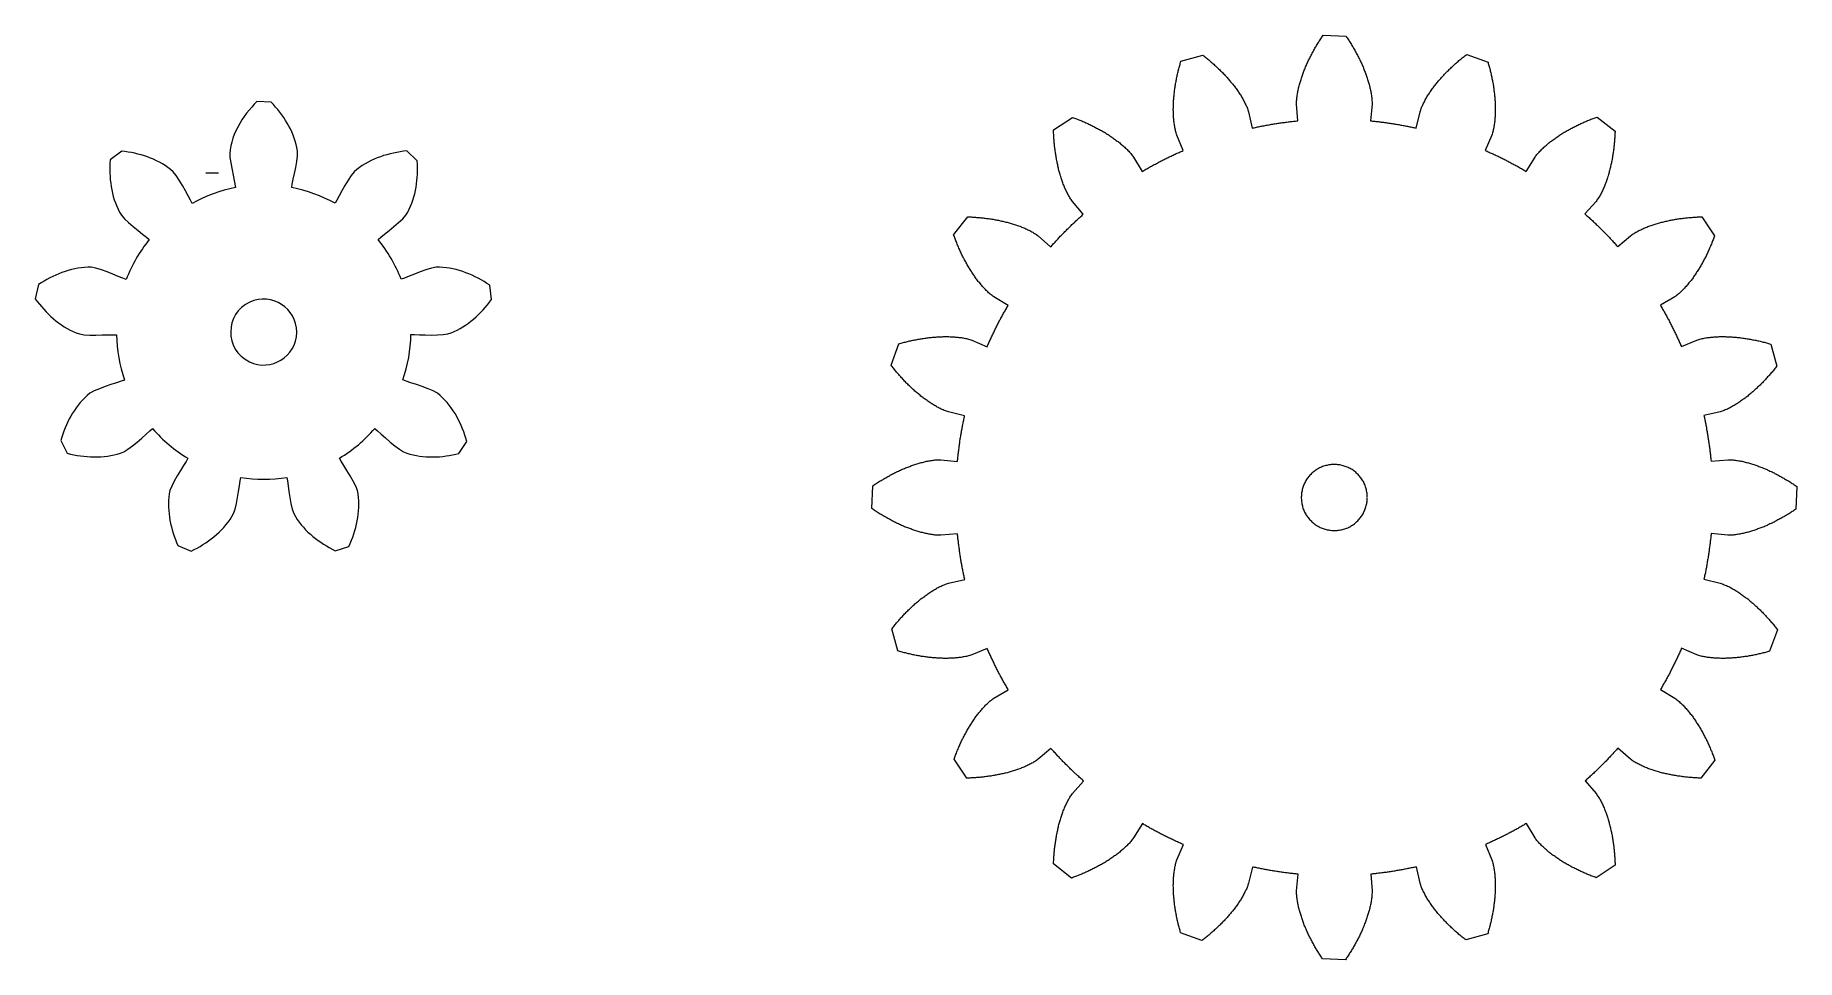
# Model space of a CAD drawing. Header units: millimetres. Extents: x 38 to 198, y 100 to 184.
import ezdxf

# ---------------------------------------------------------------- set-up
doc = ezdxf.new("R2010")
doc.units = ezdxf.units.MM
doc.header["$MEASUREMENT"] = 0
doc.layers.add('Layer 1', color=7, linetype='Continuous')

# ---------------------------------------------------------------- blocks, each defined once
blk = doc.blocks.new('block 2')
at = {"layer": 'Layer 1', "color": 152, "lineweight": 18, "true_color": 0x0072bd}
blk.add_open_spline([(55.34, 172.6), (55.25, 174.47), (56.54, 176.4), (57.79, 177.7), (57.79, 177.7), (59.1, 177.63), (59.1, 177.63), (60.19, 176.47), (61.12, 175.07), (61.43, 173.5), (61.68, 172.85), (61.04, 170.53), (60.96, 169.87), (62.33, 169.6), (63.66, 169.12), (64.89, 168.44), (65.26, 169.02), (66.26, 171.17), (66.87, 171.52), (68.15, 172.54), (69.79, 173.02), (71.41, 173.2), (71.41, 173.2), (72.36, 172.3), (72.36, 172.3), (72.46, 170.71), (72.27, 169.05), (71.49, 167.63), (71.27, 166.98), (69.29, 165.61), (68.8, 165.16), (69.68, 164.07), (70.39, 162.85), (70.89, 161.54), (71.55, 161.75), (73.7, 162.75), (74.39, 162.63), (76.03, 162.59), (77.59, 161.9), (78.94, 160.99), (78.94, 160.99), (79.1, 159.69), (79.1, 159.69), (78.15, 158.41), (76.93, 157.26), (75.43, 156.68), (74.84, 156.32), (72.45, 156.54), (71.78, 156.52), (71.76, 155.12), (71.51, 153.72), (71.05, 152.4), (71.69, 152.13), (73.99, 151.52), (74.43, 150.98), (75.66, 149.9), (76.42, 148.36), (76.87, 146.8), (76.87, 146.8), (76.15, 145.7), (76.15, 145.7), (74.61, 145.34), (72.93, 145.23), (71.41, 145.75), (70.73, 145.86), (69.04, 147.57), (68.51, 147.98), (67.59, 146.92), (66.5, 146.01), (65.3, 145.29), (65.62, 144.67), (66.99, 142.73), (66.98, 142.03), (67.23, 140.41), (66.82, 138.75), (66.16, 137.26), (66.16, 137.26), (64.9, 136.88), (64.9, 136.88), (63.48, 137.6), (62.14, 138.59), (61.3, 139.97), (60.85, 140.49), (60.65, 142.88), (60.51, 143.54), (59.13, 143.32), (57.71, 143.32), (56.33, 143.54), (56.18, 142.86), (55.97, 140.5), (55.52, 139.97), (54.67, 138.56), (53.28, 137.55), (51.83, 136.84), (51.83, 136.84), (50.62, 137.35), (50.62, 137.35), (49.99, 138.81), (49.6, 140.44), (49.84, 142.03), (49.83, 142.72), (51.22, 144.68), (51.53, 145.28), (50.33, 146), (49.24, 146.91), (48.33, 147.97), (47.78, 147.55), (46.1, 145.87), (45.41, 145.75), (43.86, 145.22), (42.15, 145.34), (40.57, 145.73), (40.57, 145.73), (39.98, 146.9), (39.98, 146.9), (40.44, 148.42), (41.18, 149.92), (42.39, 150.98), (42.83, 151.52), (45.15, 152.13), (45.77, 152.38), (45.32, 153.71), (45.07, 155.1), (45.04, 156.5), (44.35, 156.53), (41.99, 156.32), (41.39, 156.68), (39.86, 157.27), (38.62, 158.46), (37.67, 159.77), (37.67, 159.77), (37.96, 161.05), (37.96, 161.05), (39.29, 161.92), (40.83, 162.59), (42.44, 162.63), (43.12, 162.76), (45.29, 161.73), (45.93, 161.53), (46.43, 162.83), (47.14, 164.06), (48.02, 165.15), (47.51, 165.62), (45.56, 166.98), (45.33, 167.63), (44.54, 169.08), (44.36, 170.78), (44.46, 172.4), (44.46, 172.4), (45.52, 173.18), (45.52, 173.18), (47.1, 173), (48.7, 172.52), (49.96, 171.52), (50.56, 171.18), (51.56, 169), (51.92, 168.43), (53.15, 169.11), (54.48, 169.6), (55.85, 169.87), (55.85, 169.87), (55.34, 172.6), (55.34, 172.6)], degree=3, knots=[0, 0, 0, 0, 1, 1, 1, 2, 2, 2, 3, 3, 3, 4, 4, 4, 5, 5, 5, 6, 6, 6, 7, 7, 7, 8, 8, 8, 9, 9, 9, 10, 10, 10, 11, 11, 11, 12, 12, 12, 13, 13, 13, 14, 14, 14, 15, 15, 15, 16, 16, 16, 17, 17, 17, 18, 18, 18, 19, 19, 19, 20, 20, 20, 21, 21, 21, 22, 22, 22, 23, 23, 23, 24, 24, 24, 25, 25, 25, 26, 26, 26, 27, 27, 27, 28, 28, 28, 29, 29, 29, 30, 30, 30, 31, 31, 31, 32, 32, 32, 33, 33, 33, 34, 34, 34, 35, 35, 35, 36, 36, 36, 37, 37, 37, 38, 38, 38, 39, 39, 39, 40, 40, 40, 41, 41, 41, 42, 42, 42, 43, 43, 43, 44, 44, 44, 45, 45, 45, 46, 46, 46, 47, 47, 47, 48, 48, 48, 49, 49, 49, 50, 50, 50, 51, 51, 51, 52, 52, 52, 53, 53, 53, 54, 54, 54, 54], dxfattribs=at)
at = {"layer": 'Layer 1', "color": 143, "lineweight": 18, "true_color": 0x4dbeee}
blk.add_open_spline([(61.41, 156.74), (61.43, 158.91), (59.13, 160.38), (57.16, 159.47), (54.86, 158.41), (54.83, 155.13), (57.12, 154.04), (59.06, 153.09), (61.39, 154.53), (61.41, 156.69)], degree=3, knots=[0, 0, 0, 0, 1, 1, 1, 2, 2, 2, 3, 3, 3, 3], dxfattribs=at)

msp = doc.modelspace()

# ---------------------------------------------------------------- linework, layer by layer
at = {"layer": 'Layer 1', "color": 217, "lineweight": 18, "true_color": 0x7e2f8e}
msp.add_lwpolyline([(152.22, 177.44), (152.22, 177.54), (152.22, 177.64), (152.22, 177.74), (152.23, 177.84), (152.24, 177.94), (152.25, 178.04), (152.26, 178.14), (152.27, 178.24), (152.29, 178.34), (152.3, 178.44), (152.32, 178.54), (152.34, 178.63), (152.36, 178.73), (152.38, 178.83), (152.4, 178.93), (152.43, 179.03), (152.45, 179.12), (152.48, 179.22), (152.5, 179.32), (152.53, 179.41), (152.56, 179.51), (152.59, 179.6), (152.62, 179.7), (152.65, 179.8), (152.68, 179.89), (152.71, 179.98), (152.74, 180.08), (152.78, 180.17), (152.81, 180.27), (152.85, 180.36), (152.88, 180.45), (152.92, 180.55), (152.96, 180.64), (153, 180.73), (153.04, 180.83), (153.08, 180.92), (153.12, 181.01), (153.16, 181.1), (153.2, 181.19), (153.24, 181.28), (153.28, 181.37), (153.33, 181.46), (153.37, 181.55), (153.41, 181.64), (153.46, 181.73), (153.5, 181.82), (153.55, 181.91), (153.6, 182), (153.64, 182.09), (153.69, 182.18), (153.74, 182.26), (153.79, 182.35), (153.84, 182.44), (153.89, 182.53), (153.94, 182.61), (153.99, 182.7), (154.04, 182.78), (154.09, 182.87), (154.15, 182.96), (154.2, 183.04), (154.25, 183.13), (154.31, 183.21), (154.36, 183.29), (154.41, 183.38), (154.47, 183.46), (154.52, 183.54), (154.58, 183.63), (154.64, 183.71), (156.71, 183.63), (156.76, 183.54), (156.82, 183.46), (156.87, 183.38), (156.93, 183.29), (156.98, 183.21), (157.03, 183.13), (157.09, 183.04), (157.14, 182.96), (157.19, 182.87), (157.24, 182.78), (157.3, 182.7), (157.35, 182.61), (157.4, 182.53), (157.45, 182.44), (157.5, 182.35), (157.55, 182.26), (157.59, 182.18), (157.64, 182.09), (157.69, 182), (157.74, 181.91), (157.78, 181.82), (157.83, 181.73), (157.87, 181.64), (157.92, 181.55), (157.96, 181.46), (158, 181.37), (158.05, 181.28), (158.09, 181.19), (158.13, 181.1), (158.17, 181.01), (158.21, 180.92), (158.25, 180.83), (158.29, 180.73), (158.33, 180.64), (158.36, 180.55), (158.4, 180.45), (158.44, 180.36), (158.47, 180.27), (158.51, 180.17), (158.54, 180.08), (158.58, 179.98), (158.61, 179.89), (158.64, 179.8), (158.67, 179.7), (158.7, 179.6), (158.73, 179.51), (158.76, 179.41), (158.78, 179.32), (158.81, 179.22), (158.84, 179.12), (158.86, 179.03), (158.88, 178.93), (158.91, 178.83), (158.93, 178.73), (158.95, 178.63), (158.97, 178.54), (158.98, 178.44), (159, 178.34), (159.02, 178.24), (159.03, 178.14), (159.04, 178.04), (159.05, 177.94), (159.06, 177.84), (159.06, 177.74), (159.07, 177.64), (159.07, 177.54), (159.07, 177.44), (158.92, 175.93), (159.02, 175.92), (159.12, 175.91), (159.22, 175.9), (159.32, 175.89), (159.42, 175.88), (159.52, 175.87), (159.62, 175.86), (159.72, 175.85), (159.82, 175.84), (159.91, 175.82), (160.01, 175.81), (160.11, 175.8), (160.21, 175.79), (160.31, 175.77), (160.41, 175.76), (160.51, 175.74), (160.61, 175.73), (160.71, 175.72), (160.81, 175.7), (160.91, 175.69), (161, 175.67), (161.1, 175.65), (161.2, 175.64), (161.3, 175.62), (161.4, 175.6), (161.5, 175.59), (161.6, 175.57), (161.69, 175.55), (161.79, 175.54), (161.89, 175.52), (161.99, 175.5), (162.09, 175.48), (162.19, 175.46), (162.28, 175.44), (162.38, 175.42), (162.48, 175.4), (162.58, 175.38), (162.68, 175.36), (162.77, 175.34), (162.87, 175.32), (162.97, 175.3), (163.07, 175.28), (163.43, 176.75), (163.46, 176.85), (163.49, 176.94), (163.52, 177.04), (163.56, 177.13), (163.6, 177.22), (163.64, 177.31), (163.68, 177.4), (163.72, 177.49), (163.77, 177.58), (163.82, 177.67), (163.86, 177.76), (163.91, 177.85), (163.96, 177.94), (164.01, 178.02), (164.06, 178.11), (164.11, 178.19), (164.17, 178.28), (164.22, 178.36), (164.28, 178.45), (164.33, 178.53), (164.39, 178.61), (164.45, 178.69), (164.5, 178.78), (164.56, 178.86), (164.62, 178.94), (164.68, 179.02), (164.74, 179.1), (164.8, 179.18), (164.87, 179.26), (164.93, 179.33), (164.99, 179.41), (165.06, 179.49), (165.12, 179.56), (165.18, 179.64), (165.25, 179.72), (165.32, 179.79), (165.38, 179.87), (165.45, 179.94), (165.52, 180.01), (165.59, 180.09), (165.65, 180.16), (165.72, 180.23), (165.79, 180.31), (165.86, 180.38), (165.93, 180.45), (166, 180.52), (166.08, 180.59), (166.15, 180.66), (166.22, 180.73), (166.29, 180.8), (166.37, 180.87), (166.44, 180.93), (166.51, 181), (166.59, 181.07), (166.66, 181.14), (166.74, 181.2), (166.81, 181.27), (166.89, 181.33), (166.96, 181.4), (167.04, 181.46), (167.12, 181.53), (167.19, 181.59), (167.27, 181.66), (167.35, 181.72), (167.43, 181.78), (167.51, 181.84), (167.59, 181.9), (167.67, 181.97), (169.61, 181.25), (169.63, 181.15), (169.66, 181.06), (169.69, 180.96), (169.71, 180.86), (169.74, 180.77), (169.76, 180.67), (169.79, 180.57), (169.81, 180.47), (169.84, 180.38), (169.86, 180.28), (169.88, 180.18), (169.9, 180.08), (169.92, 179.99), (169.94, 179.89), (169.96, 179.79), (169.98, 179.69), (170, 179.59), (170.02, 179.49), (170.04, 179.4), (170.06, 179.3), (170.07, 179.2), (170.09, 179.1), (170.1, 179), (170.12, 178.9), (170.13, 178.8), (170.14, 178.7), (170.16, 178.6), (170.17, 178.5), (170.18, 178.4), (170.19, 178.3), (170.2, 178.21), (170.21, 178.11), (170.22, 178.01), (170.23, 177.91), (170.23, 177.81), (170.24, 177.71), (170.24, 177.61), (170.25, 177.51), (170.25, 177.41), (170.26, 177.31), (170.26, 177.21), (170.26, 177.11), (170.26, 177.01), (170.26, 176.91), (170.26, 176.81), (170.26, 176.7), (170.26, 176.6), (170.25, 176.5), (170.25, 176.4), (170.24, 176.3), (170.23, 176.21), (170.23, 176.11), (170.22, 176.01), (170.21, 175.91), (170.2, 175.81), (170.18, 175.71), (170.17, 175.61), (170.15, 175.51), (170.14, 175.41), (170.12, 175.31), (170.1, 175.21), (170.08, 175.12), (170.06, 175.02), (170.03, 174.92), (170, 174.83), (169.97, 174.73), (169.94, 174.64), (169.34, 173.25), (169.43, 173.21), (169.52, 173.17), (169.61, 173.13), (169.7, 173.08), (169.79, 173.04), (169.88, 173), (169.97, 172.96), (170.07, 172.92), (170.16, 172.88), (170.25, 172.83), (170.34, 172.79), (170.43, 172.75), (170.52, 172.71), (170.61, 172.66), (170.7, 172.62), (170.79, 172.57), (170.88, 172.53), (170.97, 172.49), (171.06, 172.44), (171.15, 172.4), (171.24, 172.35), (171.32, 172.31), (171.41, 172.26), (171.5, 172.21), (171.59, 172.17), (171.68, 172.12), (171.77, 172.07), (171.86, 172.03), (171.94, 171.98), (172.03, 171.93), (172.12, 171.88), (172.21, 171.84), (172.3, 171.79), (172.38, 171.74), (172.47, 171.69), (172.56, 171.64), (172.64, 171.59), (172.73, 171.54), (172.82, 171.49), (172.9, 171.44), (172.99, 171.39), (173.08, 171.34), (173.88, 172.63), (173.93, 172.71), (173.99, 172.79), (174.05, 172.87), (174.12, 172.95), (174.18, 173.03), (174.25, 173.1), (174.32, 173.17), (174.39, 173.25), (174.46, 173.32), (174.53, 173.39), (174.6, 173.46), (174.67, 173.53), (174.75, 173.59), (174.82, 173.66), (174.9, 173.73), (174.97, 173.79), (175.05, 173.85), (175.13, 173.92), (175.21, 173.98), (175.28, 174.04), (175.36, 174.1), (175.44, 174.16), (175.52, 174.22), (175.6, 174.28), (175.69, 174.34), (175.77, 174.4), (175.85, 174.46), (175.93, 174.51), (176.02, 174.57), (176.1, 174.62), (176.18, 174.68), (176.27, 174.73), (176.35, 174.78), (176.44, 174.84), (176.52, 174.89), (176.61, 174.94), (176.7, 174.99), (176.78, 175.04), (176.87, 175.09), (176.96, 175.14), (177.05, 175.19), (177.13, 175.23), (177.22, 175.28), (177.31, 175.33), (177.4, 175.37), (177.49, 175.42), (177.58, 175.46), (177.67, 175.51), (177.76, 175.55), (177.85, 175.59), (177.94, 175.64), (178.03, 175.68), (178.12, 175.72), (178.21, 175.76), (178.31, 175.8), (178.4, 175.84), (178.49, 175.88), (178.58, 175.92), (178.67, 175.96), (178.77, 176), (178.86, 176.03), (178.95, 176.07), (179.05, 176.11), (179.14, 176.14), (179.23, 176.18), (179.33, 176.21), (179.42, 176.25), (179.52, 176.28), (181.14, 175), (181.14, 174.9), (181.13, 174.8), (181.13, 174.7), (181.12, 174.6), (181.12, 174.5), (181.11, 174.4), (181.1, 174.3), (181.1, 174.2), (181.09, 174.1), (181.08, 174), (181.07, 173.9), (181.06, 173.8), (181.05, 173.7), (181.04, 173.6), (181.03, 173.5), (181.02, 173.4), (181.01, 173.3), (180.99, 173.2), (180.98, 173.1), (180.96, 173), (180.95, 172.9), (180.93, 172.81), (180.92, 172.71), (180.9, 172.61), (180.88, 172.51), (180.87, 172.41), (180.85, 172.31), (180.83, 172.21), (180.81, 172.12), (180.79, 172.02), (180.77, 171.92), (180.74, 171.82), (180.72, 171.73), (180.7, 171.63), (180.67, 171.53), (180.65, 171.43), (180.62, 171.34), (180.6, 171.24), (180.57, 171.14), (180.54, 171.05), (180.51, 170.95), (180.48, 170.86), (180.45, 170.76), (180.42, 170.67), (180.39, 170.57), (180.36, 170.48), (180.32, 170.38), (180.29, 170.29), (180.25, 170.19), (180.22, 170.1), (180.18, 170.01), (180.14, 169.92), (180.1, 169.82), (180.06, 169.73), (180.02, 169.64), (179.98, 169.55), (179.93, 169.46), (179.89, 169.37), (179.84, 169.28), (179.8, 169.19), (179.75, 169.11), (179.7, 169.02), (179.64, 168.93), (179.59, 168.85), (179.53, 168.77), (179.48, 168.69), (179.41, 168.61), (178.41, 167.47), (178.49, 167.4), (178.56, 167.34), (178.63, 167.27), (178.71, 167.2), (178.78, 167.14), (178.86, 167.07), (178.93, 167), (179, 166.93), (179.08, 166.87), (179.15, 166.8), (179.22, 166.73), (179.3, 166.66), (179.37, 166.59), (179.44, 166.52), (179.51, 166.45), (179.58, 166.38), (179.66, 166.31), (179.73, 166.24), (179.8, 166.17), (179.87, 166.1), (179.94, 166.03), (180.01, 165.96), (180.08, 165.89), (180.15, 165.82), (180.22, 165.75), (180.29, 165.68), (180.36, 165.61), (180.43, 165.53), (180.5, 165.46), (180.57, 165.39), (180.64, 165.32), (180.71, 165.24), (180.77, 165.17), (180.84, 165.1), (180.91, 165.02), (180.98, 164.95), (181.05, 164.88), (181.11, 164.8), (181.18, 164.73), (181.25, 164.65), (181.31, 164.58), (181.38, 164.5), (182.54, 165.48), (182.62, 165.54), (182.7, 165.6), (182.78, 165.66), (182.87, 165.71), (182.95, 165.76), (183.04, 165.81), (183.13, 165.86), (183.21, 165.91), (183.3, 165.96), (183.39, 166), (183.48, 166.04), (183.57, 166.09), (183.66, 166.13), (183.76, 166.17), (183.85, 166.21), (183.94, 166.25), (184.03, 166.28), (184.13, 166.32), (184.22, 166.36), (184.31, 166.39), (184.41, 166.42), (184.5, 166.46), (184.6, 166.49), (184.69, 166.52), (184.79, 166.55), (184.88, 166.58), (184.98, 166.61), (185.08, 166.64), (185.17, 166.66), (185.27, 166.69), (185.37, 166.72), (185.46, 166.74), (185.56, 166.76), (185.66, 166.79), (185.75, 166.81), (185.85, 166.83), (185.95, 166.85), (186.05, 166.88), (186.15, 166.9), (186.24, 166.91), (186.34, 166.93), (186.44, 166.95), (186.54, 166.97), (186.64, 166.99), (186.74, 167), (186.84, 167.02), (186.94, 167.03), (187.03, 167.05), (187.13, 167.06), (187.23, 167.07), (187.33, 167.09), (187.43, 167.1), (187.53, 167.11), (187.63, 167.12), (187.73, 167.13), (187.83, 167.14), (187.93, 167.15), (188.03, 167.16), (188.13, 167.16), (188.23, 167.17), (188.33, 167.18), (188.43, 167.19), (188.53, 167.19), (188.63, 167.2), (188.73, 167.2), (188.83, 167.2), (188.93, 167.21), (189.03, 167.21), (190.18, 165.49), (190.14, 165.4), (190.11, 165.3), (190.07, 165.21), (190.04, 165.11), (190, 165.02), (189.97, 164.93), (189.93, 164.84), (189.89, 164.74), (189.85, 164.65), (189.81, 164.56), (189.77, 164.47), (189.73, 164.37), (189.69, 164.28), (189.65, 164.19), (189.61, 164.1), (189.57, 164.01), (189.53, 163.92), (189.48, 163.83), (189.44, 163.74), (189.4, 163.65), (189.35, 163.56), (189.3, 163.47), (189.26, 163.38), (189.21, 163.29), (189.17, 163.2), (189.12, 163.11), (189.07, 163.03), (189.02, 162.94), (188.97, 162.85), (188.92, 162.76), (188.87, 162.68), (188.82, 162.59), (188.77, 162.51), (188.72, 162.42), (188.66, 162.34), (188.61, 162.25), (188.55, 162.17), (188.5, 162.08), (188.44, 162), (188.39, 161.92), (188.33, 161.84), (188.27, 161.75), (188.22, 161.67), (188.16, 161.59), (188.1, 161.51), (188.04, 161.43), (187.97, 161.35), (187.91, 161.27), (187.85, 161.2), (187.79, 161.12), (187.72, 161.04), (187.66, 160.96), (187.59, 160.89), (187.52, 160.81), (187.46, 160.74), (187.39, 160.67), (187.32, 160.6), (187.25, 160.52), (187.18, 160.45), (187.11, 160.39), (187.03, 160.32), (186.96, 160.25), (186.88, 160.19), (186.8, 160.12), (186.73, 160.06), (186.65, 160), (186.56, 159.94), (185.26, 159.17), (185.31, 159.09), (185.36, 159), (185.41, 158.92), (185.46, 158.83), (185.51, 158.74), (185.56, 158.66), (185.61, 158.57), (185.65, 158.48), (185.7, 158.39), (185.75, 158.31), (185.8, 158.22), (185.85, 158.13), (185.9, 158.04), (185.94, 157.95), (185.99, 157.87), (186.04, 157.78), (186.08, 157.69), (186.13, 157.6), (186.18, 157.51), (186.22, 157.42), (186.27, 157.33), (186.31, 157.25), (186.36, 157.16), (186.4, 157.07), (186.45, 156.98), (186.49, 156.89), (186.54, 156.8), (186.58, 156.71), (186.62, 156.62), (186.67, 156.53), (186.71, 156.44), (186.75, 156.35), (186.79, 156.26), (186.84, 156.17), (186.88, 156.07), (186.92, 155.98), (186.96, 155.89), (187, 155.8), (187.04, 155.71), (187.08, 155.62), (187.12, 155.53), (187.16, 155.44), (188.57, 156.01), (188.66, 156.04), (188.76, 156.07), (188.85, 156.1), (188.95, 156.12), (189.05, 156.15), (189.15, 156.17), (189.24, 156.19), (189.34, 156.21), (189.44, 156.22), (189.54, 156.24), (189.64, 156.25), (189.74, 156.26), (189.84, 156.27), (189.94, 156.28), (190.04, 156.29), (190.14, 156.3), (190.24, 156.31), (190.34, 156.31), (190.44, 156.32), (190.54, 156.32), (190.64, 156.33), (190.74, 156.33), (190.84, 156.33), (190.94, 156.33), (191.04, 156.33), (191.14, 156.33), (191.24, 156.32), (191.34, 156.32), (191.44, 156.32), (191.54, 156.31), (191.64, 156.31), (191.74, 156.3), (191.84, 156.29), (191.94, 156.29), (192.04, 156.28), (192.14, 156.27), (192.24, 156.26), (192.34, 156.25), (192.44, 156.24), (192.54, 156.22), (192.63, 156.21), (192.73, 156.2), (192.83, 156.18), (192.93, 156.17), (193.03, 156.16), (193.13, 156.14), (193.23, 156.12), (193.33, 156.11), (193.43, 156.09), (193.52, 156.07), (193.62, 156.05), (193.72, 156.03), (193.82, 156.01), (193.92, 155.99), (194.02, 155.97), (194.11, 155.95), (194.21, 155.93), (194.31, 155.9), (194.41, 155.88), (194.5, 155.86), (194.6, 155.83), (194.7, 155.81), (194.79, 155.78), (194.89, 155.76), (194.99, 155.73), (195.08, 155.7), (195.18, 155.67), (195.28, 155.65), (195.84, 153.65), (195.78, 153.57), (195.71, 153.5), (195.65, 153.42), (195.59, 153.34), (195.52, 153.26), (195.46, 153.19), (195.4, 153.11), (195.33, 153.03), (195.27, 152.96), (195.2, 152.88), (195.13, 152.8), (195.07, 152.73), (195, 152.66), (194.93, 152.58), (194.87, 152.51), (194.8, 152.43), (194.73, 152.36), (194.66, 152.29), (194.59, 152.22), (194.52, 152.14), (194.45, 152.07), (194.38, 152), (194.31, 151.93), (194.24, 151.86), (194.17, 151.79), (194.09, 151.72), (194.02, 151.65), (193.95, 151.59), (193.87, 151.52), (193.8, 151.45), (193.72, 151.38), (193.65, 151.32), (193.57, 151.25), (193.5, 151.19), (193.42, 151.12), (193.34, 151.06), (193.27, 151), (193.19, 150.93), (193.11, 150.87), (193.03, 150.81), (192.95, 150.75), (192.87, 150.69), (192.79, 150.63), (192.71, 150.57), (192.63, 150.51), (192.54, 150.46), (192.46, 150.4), (192.38, 150.34), (192.29, 150.29), (192.21, 150.23), (192.13, 150.18), (192.04, 150.13), (191.95, 150.08), (191.87, 150.03), (191.78, 149.98), (191.69, 149.93), (191.61, 149.88), (191.52, 149.84), (191.43, 149.79), (191.34, 149.75), (191.25, 149.71), (191.15, 149.67), (191.06, 149.63), (190.97, 149.59), (190.87, 149.56), (190.78, 149.53), (190.68, 149.5), (189.2, 149.17), (189.23, 149.07), (189.25, 148.97), (189.27, 148.88), (189.29, 148.78), (189.31, 148.68), (189.33, 148.58), (189.35, 148.48), (189.37, 148.39), (189.39, 148.29), (189.41, 148.19), (189.43, 148.09), (189.44, 147.99), (189.46, 147.89), (189.48, 147.8), (189.5, 147.7), (189.51, 147.6), (189.53, 147.5), (189.55, 147.4), (189.56, 147.3), (189.58, 147.2), (189.6, 147.11), (189.61, 147.01), (189.63, 146.91), (189.64, 146.81), (189.66, 146.71), (189.67, 146.61), (189.69, 146.51), (189.7, 146.41), (189.71, 146.31), (189.73, 146.22), (189.74, 146.12), (189.75, 146.02), (189.76, 145.92), (189.78, 145.82), (189.79, 145.72), (189.8, 145.62), (189.81, 145.52), (189.82, 145.42), (189.83, 145.32), (189.84, 145.22), (189.85, 145.12), (189.86, 145.02), (191.38, 145.13), (191.48, 145.14), (191.58, 145.14), (191.68, 145.13), (191.77, 145.13), (191.87, 145.12), (191.97, 145.11), (192.07, 145.1), (192.17, 145.08), (192.27, 145.07), (192.37, 145.05), (192.47, 145.03), (192.57, 145.02), (192.67, 145), (192.76, 144.97), (192.86, 144.95), (192.96, 144.93), (193.05, 144.9), (193.15, 144.88), (193.25, 144.85), (193.34, 144.82), (193.44, 144.8), (193.54, 144.77), (193.63, 144.74), (193.73, 144.71), (193.82, 144.68), (193.92, 144.64), (194.01, 144.61), (194.11, 144.58), (194.2, 144.54), (194.29, 144.51), (194.39, 144.47), (194.48, 144.43), (194.57, 144.4), (194.67, 144.36), (194.76, 144.32), (194.85, 144.28), (194.94, 144.24), (195.03, 144.2), (195.12, 144.16), (195.21, 144.11), (195.31, 144.07), (195.4, 144.03), (195.49, 143.98), (195.58, 143.94), (195.66, 143.89), (195.75, 143.85), (195.84, 143.8), (195.93, 143.76), (196.02, 143.71), (196.11, 143.66), (196.2, 143.61), (196.28, 143.56), (196.37, 143.51), (196.46, 143.46), (196.54, 143.41), (196.63, 143.36), (196.72, 143.31), (196.8, 143.26), (196.89, 143.21), (196.97, 143.16), (197.06, 143.1), (197.14, 143.05), (197.23, 142.99), (197.31, 142.94), (197.39, 142.88), (197.48, 142.83), (197.56, 142.77), (197.64, 142.72), (197.56, 140.65), (197.48, 140.59), (197.39, 140.54), (197.31, 140.48), (197.23, 140.43), (197.14, 140.37), (197.06, 140.32), (196.97, 140.27), (196.89, 140.21), (196.8, 140.16), (196.72, 140.11), (196.63, 140.06), (196.54, 140.01), (196.46, 139.96), (196.37, 139.91), (196.28, 139.86), (196.2, 139.81), (196.11, 139.76), (196.02, 139.71), (195.93, 139.67), (195.84, 139.62), (195.75, 139.57), (195.66, 139.53), (195.58, 139.48), (195.49, 139.44), (195.4, 139.39), (195.31, 139.35), (195.21, 139.31), (195.12, 139.27), (195.03, 139.22), (194.94, 139.18), (194.85, 139.14), (194.76, 139.1), (194.67, 139.06), (194.57, 139.03), (194.48, 138.99), (194.39, 138.95), (194.29, 138.92), (194.2, 138.88), (194.11, 138.85), (194.01, 138.81), (193.92, 138.78), (193.82, 138.75), (193.73, 138.71), (193.63, 138.68), (193.54, 138.65), (193.44, 138.62), (193.34, 138.6), (193.25, 138.57), (193.15, 138.54), (193.05, 138.52), (192.96, 138.49), (192.86, 138.47), (192.76, 138.45), (192.67, 138.43), (192.57, 138.41), (192.47, 138.39), (192.37, 138.37), (192.27, 138.35), (192.17, 138.34), (192.07, 138.33), (191.97, 138.31), (191.87, 138.3), (191.77, 138.3), (191.68, 138.29), (191.58, 138.29), (191.48, 138.28), (191.38, 138.29), (189.87, 138.43), (189.86, 138.33), (189.85, 138.23), (189.84, 138.13), (189.83, 138.04), (189.81, 137.94), (189.8, 137.84), (189.79, 137.74), (189.78, 137.64), (189.77, 137.54), (189.76, 137.44), (189.74, 137.34), (189.73, 137.24), (189.72, 137.14), (189.7, 137.04), (189.69, 136.94), (189.68, 136.84), (189.66, 136.75), (189.65, 136.65), (189.63, 136.55), (189.62, 136.45), (189.6, 136.35), (189.59, 136.25), (189.57, 136.15), (189.55, 136.05), (189.54, 135.96), (189.52, 135.86), (189.5, 135.76), (189.49, 135.66), (189.47, 135.56), (189.45, 135.46), (189.43, 135.36), (189.41, 135.27), (189.39, 135.17), (189.37, 135.07), (189.36, 134.97), (189.34, 134.87), (189.32, 134.78), (189.3, 134.68), (189.27, 134.58), (189.25, 134.48), (189.23, 134.38), (189.21, 134.29), (190.68, 133.92), (190.78, 133.9), (190.87, 133.87), (190.97, 133.83), (191.06, 133.79), (191.15, 133.76), (191.25, 133.71), (191.34, 133.67), (191.43, 133.63), (191.52, 133.58), (191.61, 133.54), (191.69, 133.49), (191.78, 133.44), (191.87, 133.39), (191.95, 133.34), (192.04, 133.29), (192.13, 133.24), (192.21, 133.19), (192.29, 133.13), (192.38, 133.08), (192.46, 133.02), (192.54, 132.97), (192.63, 132.91), (192.71, 132.85), (192.79, 132.79), (192.87, 132.73), (192.95, 132.67), (193.03, 132.61), (193.11, 132.55), (193.19, 132.49), (193.27, 132.43), (193.34, 132.36), (193.42, 132.3), (193.5, 132.23), (193.57, 132.17), (193.65, 132.1), (193.72, 132.04), (193.8, 131.97), (193.87, 131.9), (193.95, 131.84), (194.02, 131.77), (194.09, 131.7), (194.17, 131.63), (194.24, 131.56), (194.31, 131.49), (194.38, 131.42), (194.45, 131.35), (194.52, 131.28), (194.59, 131.21), (194.66, 131.13), (194.73, 131.06), (194.8, 130.99), (194.87, 130.91), (194.93, 130.84), (195, 130.77), (195.07, 130.69), (195.13, 130.62), (195.2, 130.54), (195.27, 130.47), (195.33, 130.39), (195.4, 130.31), (195.46, 130.24), (195.52, 130.16), (195.59, 130.08), (195.65, 130), (195.71, 129.93), (195.78, 129.85), (195.84, 129.77), (195.9, 129.69), (195.18, 127.75), (195.08, 127.72), (194.99, 127.69), (194.89, 127.67), (194.79, 127.64), (194.7, 127.61), (194.6, 127.59), (194.5, 127.57), (194.41, 127.54), (194.31, 127.52), (194.21, 127.5), (194.11, 127.47), (194.02, 127.45), (193.92, 127.43), (193.82, 127.41), (193.72, 127.39), (193.62, 127.37), (193.52, 127.35), (193.43, 127.33), (193.33, 127.32), (193.23, 127.3), (193.13, 127.28), (193.03, 127.27), (192.93, 127.25), (192.83, 127.24), (192.73, 127.22), (192.63, 127.21), (192.54, 127.2), (192.44, 127.18), (192.34, 127.17), (192.24, 127.16), (192.14, 127.15), (192.04, 127.14), (191.94, 127.14), (191.84, 127.13), (191.74, 127.12), (191.64, 127.11), (191.54, 127.11), (191.44, 127.1), (191.34, 127.1), (191.24, 127.1), (191.14, 127.09), (191.04, 127.09), (190.94, 127.09), (190.84, 127.09), (190.74, 127.09), (190.64, 127.1), (190.54, 127.1), (190.44, 127.1), (190.34, 127.11), (190.24, 127.11), (190.14, 127.12), (190.04, 127.13), (189.94, 127.14), (189.84, 127.15), (189.74, 127.16), (189.64, 127.17), (189.54, 127.18), (189.44, 127.2), (189.34, 127.22), (189.24, 127.23), (189.15, 127.25), (189.05, 127.27), (188.95, 127.3), (188.85, 127.32), (188.76, 127.35), (188.66, 127.38), (188.57, 127.41), (187.18, 128.02), (187.14, 127.93), (187.1, 127.83), (187.06, 127.74), (187.02, 127.65), (186.98, 127.56), (186.93, 127.47), (186.89, 127.38), (186.85, 127.29), (186.81, 127.2), (186.77, 127.11), (186.72, 127.02), (186.68, 126.93), (186.64, 126.84), (186.59, 126.75), (186.55, 126.66), (186.51, 126.57), (186.46, 126.48), (186.42, 126.39), (186.37, 126.3), (186.33, 126.21), (186.28, 126.12), (186.24, 126.03), (186.19, 125.94), (186.15, 125.85), (186.1, 125.76), (186.05, 125.67), (186.01, 125.59), (185.96, 125.5), (185.91, 125.41), (185.86, 125.32), (185.82, 125.23), (185.77, 125.15), (185.72, 125.06), (185.67, 124.97), (185.62, 124.88), (185.57, 124.8), (185.52, 124.71), (185.48, 124.62), (185.43, 124.54), (185.38, 124.45), (185.32, 124.36), (185.27, 124.28), (186.56, 123.48), (186.65, 123.42), (186.73, 123.36), (186.8, 123.3), (186.88, 123.24), (186.96, 123.17), (187.03, 123.1), (187.11, 123.04), (187.18, 122.97), (187.25, 122.9), (187.32, 122.83), (187.39, 122.75), (187.46, 122.68), (187.52, 122.61), (187.59, 122.53), (187.66, 122.46), (187.72, 122.38), (187.79, 122.3), (187.85, 122.23), (187.91, 122.15), (187.97, 122.07), (188.04, 121.99), (188.1, 121.91), (188.16, 121.83), (188.22, 121.75), (188.27, 121.67), (188.33, 121.59), (188.39, 121.5), (188.44, 121.42), (188.5, 121.34), (188.55, 121.25), (188.61, 121.17), (188.66, 121.09), (188.72, 121), (188.77, 120.91), (188.82, 120.83), (188.87, 120.74), (188.92, 120.66), (188.97, 120.57), (189.02, 120.48), (189.07, 120.4), (189.12, 120.31), (189.17, 120.22), (189.21, 120.13), (189.26, 120.04), (189.3, 119.95), (189.35, 119.86), (189.4, 119.77), (189.44, 119.68), (189.48, 119.59), (189.53, 119.5), (189.57, 119.41), (189.61, 119.32), (189.65, 119.23), (189.69, 119.14), (189.73, 119.05), (189.77, 118.96), (189.81, 118.86), (189.85, 118.77), (189.89, 118.68), (189.93, 118.59), (189.97, 118.49), (190, 118.4), (190.04, 118.31), (190.07, 118.21), (190.11, 118.12), (190.14, 118.03), (190.18, 117.93), (190.21, 117.84), (188.93, 116.21), (188.83, 116.22), (188.73, 116.22), (188.63, 116.23), (188.53, 116.23), (188.43, 116.24), (188.33, 116.24), (188.23, 116.25), (188.13, 116.26), (188.03, 116.26), (187.93, 116.27), (187.83, 116.28), (187.73, 116.29), (187.63, 116.3), (187.53, 116.31), (187.43, 116.32), (187.33, 116.34), (187.23, 116.35), (187.13, 116.36), (187.03, 116.38), (186.94, 116.39), (186.84, 116.4), (186.74, 116.42), (186.64, 116.44), (186.54, 116.45), (186.44, 116.47), (186.34, 116.49), (186.24, 116.51), (186.15, 116.53), (186.05, 116.55), (185.95, 116.57), (185.85, 116.59), (185.75, 116.61), (185.66, 116.63), (185.56, 116.66), (185.46, 116.68), (185.37, 116.71), (185.27, 116.73), (185.17, 116.76), (185.08, 116.79), (184.98, 116.81), (184.88, 116.84), (184.79, 116.87), (184.69, 116.9), (184.6, 116.93), (184.5, 116.96), (184.41, 117), (184.31, 117.03), (184.22, 117.07), (184.13, 117.1), (184.03, 117.14), (183.94, 117.17), (183.85, 117.21), (183.76, 117.25), (183.66, 117.29), (183.57, 117.33), (183.48, 117.38), (183.39, 117.42), (183.3, 117.47), (183.21, 117.51), (183.13, 117.56), (183.04, 117.61), (182.95, 117.66), (182.87, 117.71), (182.78, 117.76), (182.7, 117.82), (182.62, 117.88), (182.54, 117.94), (181.4, 118.94), (181.34, 118.87), (181.27, 118.79), (181.2, 118.72), (181.14, 118.65), (181.07, 118.57), (181, 118.5), (180.93, 118.42), (180.87, 118.35), (180.8, 118.28), (180.73, 118.2), (180.66, 118.13), (180.59, 118.06), (180.52, 117.99), (180.45, 117.91), (180.39, 117.84), (180.32, 117.77), (180.25, 117.7), (180.18, 117.63), (180.11, 117.56), (180.04, 117.48), (179.97, 117.41), (179.89, 117.34), (179.82, 117.27), (179.75, 117.2), (179.68, 117.13), (179.61, 117.06), (179.54, 116.99), (179.47, 116.92), (179.39, 116.85), (179.32, 116.78), (179.25, 116.72), (179.18, 116.65), (179.1, 116.58), (179.03, 116.51), (178.96, 116.44), (178.88, 116.38), (178.81, 116.31), (178.73, 116.24), (178.66, 116.17), (178.59, 116.11), (178.51, 116.04), (178.44, 115.97), (179.41, 114.81), (179.48, 114.74), (179.53, 114.65), (179.59, 114.57), (179.64, 114.49), (179.7, 114.4), (179.75, 114.32), (179.8, 114.23), (179.84, 114.14), (179.89, 114.05), (179.93, 113.96), (179.98, 113.87), (180.02, 113.78), (180.06, 113.69), (180.1, 113.6), (180.14, 113.51), (180.18, 113.41), (180.22, 113.32), (180.25, 113.23), (180.29, 113.13), (180.32, 113.04), (180.36, 112.95), (180.39, 112.85), (180.42, 112.76), (180.45, 112.66), (180.48, 112.57), (180.51, 112.47), (180.54, 112.37), (180.57, 112.28), (180.6, 112.18), (180.62, 112.08), (180.65, 111.99), (180.67, 111.89), (180.7, 111.79), (180.72, 111.7), (180.74, 111.6), (180.77, 111.5), (180.79, 111.4), (180.81, 111.31), (180.83, 111.21), (180.85, 111.11), (180.87, 111.01), (180.88, 110.91), (180.9, 110.81), (180.92, 110.71), (180.93, 110.62), (180.95, 110.52), (180.96, 110.42), (180.98, 110.32), (180.99, 110.22), (181.01, 110.12), (181.02, 110.02), (181.03, 109.92), (181.04, 109.82), (181.05, 109.72), (181.06, 109.62), (181.07, 109.52), (181.08, 109.42), (181.09, 109.32), (181.1, 109.22), (181.1, 109.12), (181.11, 109.02), (181.12, 108.92), (181.12, 108.82), (181.13, 108.72), (181.13, 108.62), (181.14, 108.52), (181.14, 108.42), (181.14, 108.32), (179.42, 107.17), (179.33, 107.21), (179.23, 107.24), (179.14, 107.28), (179.05, 107.32), (178.95, 107.35), (178.86, 107.39), (178.77, 107.43), (178.67, 107.46), (178.58, 107.5), (178.49, 107.54), (178.4, 107.58), (178.31, 107.62), (178.21, 107.66), (178.12, 107.7), (178.03, 107.74), (177.94, 107.79), (177.85, 107.83), (177.76, 107.87), (177.67, 107.91), (177.58, 107.96), (177.49, 108), (177.4, 108.05), (177.31, 108.09), (177.22, 108.14), (177.13, 108.19), (177.05, 108.24), (176.96, 108.28), (176.87, 108.33), (176.78, 108.38), (176.7, 108.43), (176.61, 108.48), (176.52, 108.53), (176.44, 108.59), (176.35, 108.64), (176.27, 108.69), (176.18, 108.74), (176.1, 108.8), (176.02, 108.85), (175.93, 108.91), (175.85, 108.97), (175.77, 109.02), (175.69, 109.08), (175.6, 109.14), (175.52, 109.2), (175.44, 109.26), (175.36, 109.32), (175.28, 109.38), (175.21, 109.44), (175.13, 109.5), (175.05, 109.57), (174.97, 109.63), (174.9, 109.7), (174.82, 109.76), (174.75, 109.83), (174.67, 109.9), (174.6, 109.96), (174.53, 110.03), (174.46, 110.1), (174.39, 110.18), (174.32, 110.25), (174.25, 110.32), (174.18, 110.4), (174.12, 110.47), (174.05, 110.55), (173.99, 110.63), (173.93, 110.71), (173.88, 110.79), (173.11, 112.1), (173.02, 112.05), (172.93, 112), (172.85, 111.95), (172.76, 111.9), (172.67, 111.85), (172.59, 111.8), (172.5, 111.75), (172.41, 111.7), (172.33, 111.65), (172.24, 111.6), (172.15, 111.55), (172.06, 111.51), (171.97, 111.46), (171.89, 111.41), (171.8, 111.36), (171.71, 111.32), (171.62, 111.27), (171.53, 111.22), (171.44, 111.18), (171.36, 111.13), (171.27, 111.09), (171.18, 111.04), (171.09, 111), (171, 110.95), (170.91, 110.91), (170.82, 110.86), (170.73, 110.82), (170.64, 110.77), (170.55, 110.73), (170.46, 110.69), (170.37, 110.65), (170.28, 110.6), (170.19, 110.56), (170.1, 110.52), (170.01, 110.48), (169.92, 110.43), (169.82, 110.39), (169.73, 110.35), (169.64, 110.31), (169.55, 110.27), (169.46, 110.23), (169.37, 110.19), (169.94, 108.79), (169.97, 108.69), (170, 108.6), (170.03, 108.5), (170.06, 108.4), (170.08, 108.31), (170.1, 108.21), (170.12, 108.11), (170.14, 108.01), (170.15, 107.91), (170.17, 107.81), (170.18, 107.71), (170.2, 107.62), (170.21, 107.52), (170.22, 107.42), (170.23, 107.32), (170.23, 107.22), (170.24, 107.12), (170.25, 107.02), (170.25, 106.92), (170.26, 106.82), (170.26, 106.72), (170.26, 106.62), (170.26, 106.52), (170.26, 106.42), (170.26, 106.32), (170.26, 106.22), (170.26, 106.12), (170.25, 106.02), (170.25, 105.92), (170.24, 105.82), (170.24, 105.72), (170.23, 105.62), (170.23, 105.52), (170.22, 105.42), (170.21, 105.32), (170.2, 105.22), (170.19, 105.12), (170.18, 105.02), (170.17, 104.92), (170.16, 104.82), (170.14, 104.72), (170.13, 104.62), (170.12, 104.52), (170.1, 104.42), (170.09, 104.32), (170.07, 104.22), (170.06, 104.13), (170.04, 104.03), (170.02, 103.93), (170, 103.83), (169.98, 103.73), (169.96, 103.63), (169.94, 103.53), (169.92, 103.44), (169.9, 103.34), (169.88, 103.24), (169.86, 103.14), (169.84, 103.05), (169.81, 102.95), (169.79, 102.85), (169.76, 102.75), (169.74, 102.66), (169.71, 102.56), (169.69, 102.46), (169.66, 102.37), (169.63, 102.27), (169.61, 102.17), (169.58, 102.08), (167.59, 101.52), (167.51, 101.58), (167.43, 101.64), (167.35, 101.7), (167.27, 101.77), (167.19, 101.83), (167.12, 101.89), (167.04, 101.96), (166.96, 102.02), (166.89, 102.09), (166.81, 102.15), (166.74, 102.22), (166.66, 102.29), (166.59, 102.35), (166.51, 102.42), (166.44, 102.49), (166.37, 102.56), (166.29, 102.62), (166.22, 102.69), (166.15, 102.76), (166.08, 102.83), (166, 102.9), (165.93, 102.97), (165.86, 103.04), (165.79, 103.12), (165.72, 103.19), (165.65, 103.26), (165.59, 103.33), (165.52, 103.41), (165.45, 103.48), (165.38, 103.55), (165.32, 103.63), (165.25, 103.7), (165.18, 103.78), (165.12, 103.86), (165.06, 103.93), (164.99, 104.01), (164.93, 104.09), (164.87, 104.17), (164.8, 104.25), (164.74, 104.32), (164.68, 104.4), (164.62, 104.48), (164.56, 104.56), (164.5, 104.65), (164.45, 104.73), (164.39, 104.81), (164.33, 104.89), (164.28, 104.98), (164.22, 105.06), (164.17, 105.14), (164.11, 105.23), (164.06, 105.31), (164.01, 105.4), (163.96, 105.49), (163.91, 105.57), (163.86, 105.66), (163.82, 105.75), (163.77, 105.84), (163.72, 105.93), (163.68, 106.02), (163.64, 106.11), (163.6, 106.2), (163.56, 106.29), (163.52, 106.38), (163.49, 106.48), (163.46, 106.57), (163.43, 106.67), (163.1, 108.15), (163, 108.13), (162.91, 108.11), (162.81, 108.09), (162.71, 108.07), (162.61, 108.05), (162.51, 108.03), (162.42, 108.01), (162.32, 107.99), (162.22, 107.97), (162.12, 107.95), (162.02, 107.93), (161.93, 107.91), (161.83, 107.89), (161.73, 107.87), (161.63, 107.86), (161.53, 107.84), (161.43, 107.82), (161.33, 107.81), (161.24, 107.79), (161.14, 107.77), (161.04, 107.76), (160.94, 107.74), (160.84, 107.73), (160.74, 107.71), (160.64, 107.7), (160.54, 107.68), (160.45, 107.67), (160.35, 107.65), (160.25, 107.64), (160.15, 107.63), (160.05, 107.61), (159.95, 107.6), (159.85, 107.59), (159.75, 107.58), (159.65, 107.57), (159.55, 107.55), (159.45, 107.54), (159.35, 107.53), (159.25, 107.52), (159.15, 107.51), (159.06, 107.5), (158.96, 107.49), (159.07, 105.98), (159.07, 105.88), (159.07, 105.78), (159.06, 105.68), (159.06, 105.58), (159.05, 105.48), (159.04, 105.38), (159.03, 105.28), (159.02, 105.18), (159, 105.08), (158.98, 104.98), (158.97, 104.89), (158.95, 104.79), (158.93, 104.69), (158.91, 104.59), (158.88, 104.49), (158.86, 104.4), (158.84, 104.3), (158.81, 104.2), (158.78, 104.11), (158.76, 104.01), (158.73, 103.91), (158.7, 103.82), (158.67, 103.72), (158.64, 103.63), (158.61, 103.53), (158.58, 103.44), (158.54, 103.34), (158.51, 103.25), (158.47, 103.15), (158.44, 103.06), (158.4, 102.97), (158.36, 102.87), (158.33, 102.78), (158.29, 102.69), (158.25, 102.6), (158.21, 102.5), (158.17, 102.41), (158.13, 102.32), (158.09, 102.23), (158.05, 102.14), (158, 102.05), (157.96, 101.96), (157.92, 101.87), (157.87, 101.78), (157.83, 101.69), (157.78, 101.6), (157.74, 101.51), (157.69, 101.42), (157.64, 101.33), (157.59, 101.25), (157.55, 101.16), (157.5, 101.07), (157.45, 100.98), (157.4, 100.9), (157.35, 100.81), (157.3, 100.72), (157.24, 100.64), (157.19, 100.55), (157.14, 100.47), (157.09, 100.38), (157.03, 100.3), (156.98, 100.21), (156.93, 100.13), (156.87, 100.04), (156.82, 99.96), (156.76, 99.88), (156.71, 99.79), (156.65, 99.71), (154.58, 99.79), (154.52, 99.88), (154.47, 99.96), (154.41, 100.04), (154.36, 100.13), (154.31, 100.21), (154.25, 100.3), (154.2, 100.38), (154.15, 100.47), (154.09, 100.55), (154.04, 100.64), (153.99, 100.72), (153.94, 100.81), (153.89, 100.9), (153.84, 100.98), (153.79, 101.07), (153.74, 101.16), (153.69, 101.25), (153.64, 101.33), (153.6, 101.42), (153.55, 101.51), (153.5, 101.6), (153.46, 101.69), (153.41, 101.78), (153.37, 101.87), (153.33, 101.96), (153.28, 102.05), (153.24, 102.14), (153.2, 102.23), (153.16, 102.32), (153.12, 102.41), (153.08, 102.5), (153.04, 102.6), (153, 102.69), (152.96, 102.78), (152.92, 102.87), (152.88, 102.97), (152.85, 103.06), (152.81, 103.15), (152.78, 103.25), (152.74, 103.34), (152.71, 103.44), (152.68, 103.53), (152.65, 103.63), (152.62, 103.72), (152.59, 103.82), (152.56, 103.91), (152.53, 104.01), (152.5, 104.11), (152.48, 104.2), (152.45, 104.3), (152.43, 104.4), (152.4, 104.49), (152.38, 104.59), (152.36, 104.69), (152.34, 104.79), (152.32, 104.89), (152.3, 104.98), (152.29, 105.08), (152.27, 105.18), (152.26, 105.28), (152.25, 105.38), (152.24, 105.48), (152.23, 105.58), (152.22, 105.68), (152.22, 105.78), (152.22, 105.88), (152.22, 105.98), (152.37, 107.49), (152.27, 107.5), (152.17, 107.51), (152.07, 107.52), (151.97, 107.53), (151.87, 107.54), (151.77, 107.55), (151.67, 107.56), (151.57, 107.57), (151.47, 107.59), (151.37, 107.6), (151.27, 107.61), (151.17, 107.62), (151.07, 107.64), (150.97, 107.65), (150.88, 107.66), (150.78, 107.68), (150.68, 107.69), (150.58, 107.71), (150.48, 107.72), (150.38, 107.74), (150.28, 107.75), (150.18, 107.77), (150.08, 107.78), (149.99, 107.8), (149.89, 107.82), (149.79, 107.83), (149.69, 107.85), (149.59, 107.87), (149.49, 107.89), (149.4, 107.9), (149.3, 107.92), (149.2, 107.94), (149.1, 107.96), (149, 107.98), (148.9, 108), (148.81, 108.02), (148.71, 108.04), (148.61, 108.06), (148.51, 108.08), (148.41, 108.1), (148.32, 108.12), (148.22, 108.14), (147.86, 106.67), (147.83, 106.57), (147.8, 106.48), (147.76, 106.38), (147.73, 106.29), (147.69, 106.2), (147.65, 106.11), (147.61, 106.02), (147.56, 105.93), (147.52, 105.84), (147.47, 105.75), (147.42, 105.66), (147.38, 105.57), (147.33, 105.49), (147.28, 105.4), (147.22, 105.31), (147.17, 105.23), (147.12, 105.14), (147.06, 105.06), (147.01, 104.98), (146.95, 104.89), (146.9, 104.81), (146.84, 104.73), (146.78, 104.65), (146.72, 104.56), (146.66, 104.48), (146.6, 104.4), (146.54, 104.32), (146.48, 104.25), (146.42, 104.17), (146.36, 104.09), (146.29, 104.01), (146.23, 103.93), (146.17, 103.86), (146.1, 103.78), (146.04, 103.7), (145.97, 103.63), (145.9, 103.55), (145.84, 103.48), (145.77, 103.41), (145.7, 103.33), (145.63, 103.26), (145.56, 103.19), (145.49, 103.12), (145.42, 103.04), (145.35, 102.97), (145.28, 102.9), (145.21, 102.83), (145.14, 102.76), (145.07, 102.69), (144.99, 102.62), (144.92, 102.56), (144.85, 102.49), (144.77, 102.42), (144.7, 102.35), (144.62, 102.29), (144.55, 102.22), (144.47, 102.15), (144.4, 102.09), (144.32, 102.02), (144.25, 101.96), (144.17, 101.89), (144.09, 101.83), (144.01, 101.77), (143.94, 101.7), (143.86, 101.64), (143.78, 101.58), (143.7, 101.52), (143.62, 101.46), (141.68, 102.17), (141.65, 102.27), (141.63, 102.37), (141.6, 102.46), (141.57, 102.56), (141.55, 102.66), (141.52, 102.75), (141.5, 102.85), (141.47, 102.95), (141.45, 103.05), (141.43, 103.14), (141.41, 103.24), (141.38, 103.34), (141.36, 103.44), (141.34, 103.53), (141.32, 103.63), (141.3, 103.73), (141.28, 103.83), (141.27, 103.93), (141.25, 104.03), (141.23, 104.13), (141.21, 104.22), (141.2, 104.32), (141.18, 104.42), (141.17, 104.52), (141.15, 104.62), (141.14, 104.72), (141.13, 104.82), (141.12, 104.92), (141.11, 105.02), (141.1, 105.12), (141.09, 105.22), (141.08, 105.32), (141.07, 105.42), (141.06, 105.52), (141.05, 105.62), (141.05, 105.72), (141.04, 105.82), (141.04, 105.92), (141.03, 106.02), (141.03, 106.12), (141.03, 106.22), (141.03, 106.32), (141.02, 106.42), (141.02, 106.52), (141.03, 106.62), (141.03, 106.72), (141.03, 106.82), (141.03, 106.92), (141.04, 107.02), (141.05, 107.12), (141.05, 107.22), (141.06, 107.32), (141.07, 107.42), (141.08, 107.52), (141.09, 107.62), (141.1, 107.71), (141.12, 107.81), (141.13, 107.91), (141.15, 108.01), (141.17, 108.11), (141.19, 108.21), (141.21, 108.31), (141.23, 108.4), (141.25, 108.5), (141.28, 108.6), (141.31, 108.69), (141.35, 108.79), (141.95, 110.18), (141.86, 110.22), (141.77, 110.26), (141.68, 110.3), (141.58, 110.34), (141.49, 110.38), (141.4, 110.42), (141.31, 110.46), (141.22, 110.5), (141.13, 110.55), (141.04, 110.59), (140.95, 110.63), (140.86, 110.67), (140.77, 110.72), (140.68, 110.76), (140.59, 110.8), (140.5, 110.85), (140.41, 110.89), (140.32, 110.94), (140.23, 110.98), (140.14, 111.03), (140.05, 111.07), (139.96, 111.12), (139.87, 111.16), (139.78, 111.21), (139.7, 111.25), (139.61, 111.3), (139.52, 111.35), (139.43, 111.39), (139.34, 111.44), (139.25, 111.49), (139.17, 111.54), (139.08, 111.59), (138.99, 111.63), (138.9, 111.68), (138.82, 111.73), (138.73, 111.78), (138.64, 111.83), (138.56, 111.88), (138.47, 111.93), (138.38, 111.98), (138.3, 112.03), (138.21, 112.08), (137.41, 110.79), (137.35, 110.71), (137.29, 110.63), (137.23, 110.55), (137.17, 110.47), (137.1, 110.4), (137.04, 110.32), (136.97, 110.25), (136.9, 110.18), (136.83, 110.1), (136.76, 110.03), (136.69, 109.96), (136.61, 109.9), (136.54, 109.83), (136.46, 109.76), (136.39, 109.7), (136.31, 109.63), (136.24, 109.57), (136.16, 109.5), (136.08, 109.44), (136, 109.38), (135.92, 109.32), (135.84, 109.26), (135.76, 109.2), (135.68, 109.14), (135.6, 109.08), (135.52, 109.02), (135.44, 108.97), (135.35, 108.91), (135.27, 108.85), (135.19, 108.8), (135.1, 108.74), (135.02, 108.69), (134.93, 108.64), (134.85, 108.59), (134.76, 108.53), (134.68, 108.48), (134.59, 108.43), (134.5, 108.38), (134.42, 108.33), (134.33, 108.28), (134.24, 108.24), (134.15, 108.19), (134.06, 108.14), (133.97, 108.09), (133.89, 108.05), (133.8, 108), (133.71, 107.96), (133.62, 107.91), (133.53, 107.87), (133.44, 107.83), (133.35, 107.79), (133.25, 107.74), (133.16, 107.7), (133.07, 107.66), (132.98, 107.62), (132.89, 107.58), (132.8, 107.54), (132.7, 107.5), (132.61, 107.46), (132.52, 107.43), (132.43, 107.39), (132.33, 107.35), (132.24, 107.32), (132.15, 107.28), (132.05, 107.24), (131.96, 107.21), (131.86, 107.17), (131.77, 107.14), (130.15, 108.42), (130.15, 108.52), (130.15, 108.62), (130.16, 108.72), (130.16, 108.82), (130.17, 108.92), (130.17, 109.02), (130.18, 109.12), (130.19, 109.22), (130.2, 109.32), (130.21, 109.42), (130.21, 109.52), (130.22, 109.62), (130.23, 109.72), (130.24, 109.82), (130.26, 109.92), (130.27, 110.02), (130.28, 110.12), (130.29, 110.22), (130.31, 110.32), (130.32, 110.42), (130.34, 110.52), (130.35, 110.62), (130.37, 110.71), (130.38, 110.81), (130.4, 110.91), (130.42, 111.01), (130.44, 111.11), (130.46, 111.21), (130.48, 111.31), (130.5, 111.4), (130.52, 111.5), (130.54, 111.6), (130.57, 111.7), (130.59, 111.79), (130.61, 111.89), (130.64, 111.99), (130.66, 112.08), (130.69, 112.18), (130.72, 112.28), (130.75, 112.37), (130.77, 112.47), (130.8, 112.57), (130.83, 112.66), (130.86, 112.76), (130.9, 112.85), (130.93, 112.95), (130.96, 113.04), (131, 113.13), (131.03, 113.23), (131.07, 113.32), (131.11, 113.41), (131.15, 113.51), (131.18, 113.6), (131.22, 113.69), (131.27, 113.78), (131.31, 113.87), (131.35, 113.96), (131.4, 114.05), (131.44, 114.14), (131.49, 114.23), (131.54, 114.32), (131.59, 114.4), (131.64, 114.49), (131.7, 114.57), (131.75, 114.65), (131.81, 114.74), (131.87, 114.81), (132.88, 115.95), (132.8, 116.02), (132.73, 116.08), (132.65, 116.15), (132.58, 116.22), (132.5, 116.28), (132.43, 116.35), (132.36, 116.42), (132.28, 116.49), (132.21, 116.56), (132.14, 116.62), (132.06, 116.69), (131.99, 116.76), (131.92, 116.83), (131.85, 116.9), (131.77, 116.97), (131.7, 117.04), (131.63, 117.11), (131.56, 117.18), (131.49, 117.25), (131.42, 117.32), (131.35, 117.39), (131.27, 117.46), (131.2, 117.53), (131.13, 117.6), (131.06, 117.67), (130.99, 117.74), (130.92, 117.82), (130.86, 117.89), (130.79, 117.96), (130.72, 118.03), (130.65, 118.11), (130.58, 118.18), (130.51, 118.25), (130.44, 118.32), (130.38, 118.4), (130.31, 118.47), (130.24, 118.55), (130.17, 118.62), (130.11, 118.69), (130.04, 118.77), (129.97, 118.84), (129.91, 118.92), (128.75, 117.94), (128.67, 117.88), (128.59, 117.82), (128.5, 117.76), (128.42, 117.71), (128.33, 117.66), (128.25, 117.61), (128.16, 117.56), (128.07, 117.51), (127.98, 117.47), (127.89, 117.42), (127.8, 117.38), (127.71, 117.33), (127.62, 117.29), (127.53, 117.25), (127.44, 117.21), (127.35, 117.17), (127.25, 117.14), (127.16, 117.1), (127.07, 117.07), (126.97, 117.03), (126.88, 117), (126.78, 116.96), (126.69, 116.93), (126.59, 116.9), (126.5, 116.87), (126.4, 116.84), (126.31, 116.81), (126.21, 116.79), (126.11, 116.76), (126.02, 116.73), (125.92, 116.71), (125.82, 116.68), (125.73, 116.66), (125.63, 116.63), (125.53, 116.61), (125.43, 116.59), (125.34, 116.57), (125.24, 116.55), (125.14, 116.53), (125.04, 116.51), (124.94, 116.49), (124.84, 116.47), (124.75, 116.45), (124.65, 116.44), (124.55, 116.42), (124.45, 116.4), (124.35, 116.39), (124.25, 116.38), (124.15, 116.36), (124.05, 116.35), (123.95, 116.34), (123.85, 116.32), (123.75, 116.31), (123.65, 116.3), (123.55, 116.29), (123.46, 116.28), (123.36, 116.27), (123.26, 116.26), (123.16, 116.26), (123.06, 116.25), (122.96, 116.24), (122.86, 116.24), (122.76, 116.23), (122.66, 116.23), (122.56, 116.22), (122.46, 116.22), (122.36, 116.21), (122.26, 116.21), (121.11, 117.93), (121.14, 118.03), (121.18, 118.12), (121.21, 118.21), (121.25, 118.31), (121.28, 118.4), (121.32, 118.49), (121.36, 118.59), (121.4, 118.68), (121.43, 118.77), (121.47, 118.86), (121.51, 118.96), (121.55, 119.05), (121.59, 119.14), (121.63, 119.23), (121.68, 119.32), (121.72, 119.41), (121.76, 119.5), (121.8, 119.59), (121.85, 119.68), (121.89, 119.77), (121.94, 119.86), (121.98, 119.95), (122.03, 120.04), (122.07, 120.13), (122.12, 120.22), (122.17, 120.31), (122.22, 120.4), (122.27, 120.48), (122.31, 120.57), (122.36, 120.66), (122.41, 120.74), (122.47, 120.83), (122.52, 120.91), (122.57, 121), (122.62, 121.09), (122.68, 121.17), (122.73, 121.25), (122.79, 121.34), (122.84, 121.42), (122.9, 121.5), (122.96, 121.59), (123.01, 121.67), (123.07, 121.75), (123.13, 121.83), (123.19, 121.91), (123.25, 121.99), (123.31, 122.07), (123.37, 122.15), (123.44, 122.23), (123.5, 122.3), (123.56, 122.38), (123.63, 122.46), (123.69, 122.53), (123.76, 122.61), (123.83, 122.68), (123.9, 122.75), (123.97, 122.83), (124.04, 122.9), (124.11, 122.97), (124.18, 123.04), (124.25, 123.1), (124.33, 123.17), (124.4, 123.24), (124.48, 123.3), (124.56, 123.36), (124.64, 123.42), (124.72, 123.48), (126.03, 124.25), (125.98, 124.33), (125.93, 124.42), (125.88, 124.51), (125.83, 124.59), (125.78, 124.68), (125.73, 124.77), (125.68, 124.85), (125.63, 124.94), (125.58, 125.03), (125.53, 125.12), (125.49, 125.2), (125.44, 125.29), (125.39, 125.38), (125.34, 125.47), (125.3, 125.56), (125.25, 125.64), (125.2, 125.73), (125.16, 125.82), (125.11, 125.91), (125.06, 126), (125.02, 126.09), (124.97, 126.18), (124.93, 126.27), (124.88, 126.36), (124.84, 126.44), (124.79, 126.53), (124.75, 126.62), (124.71, 126.71), (124.66, 126.8), (124.62, 126.89), (124.58, 126.98), (124.53, 127.08), (124.49, 127.17), (124.45, 127.26), (124.41, 127.35), (124.37, 127.44), (124.33, 127.53), (124.28, 127.62), (124.24, 127.71), (124.2, 127.8), (124.16, 127.89), (124.12, 127.99), (122.72, 127.41), (122.62, 127.38), (122.53, 127.35), (122.43, 127.32), (122.34, 127.3), (122.24, 127.27), (122.14, 127.25), (122.04, 127.23), (121.94, 127.22), (121.84, 127.2), (121.75, 127.18), (121.65, 127.17), (121.55, 127.16), (121.45, 127.15), (121.35, 127.14), (121.25, 127.13), (121.15, 127.12), (121.05, 127.11), (120.95, 127.11), (120.85, 127.1), (120.75, 127.1), (120.65, 127.1), (120.55, 127.09), (120.45, 127.09), (120.35, 127.09), (120.25, 127.09), (120.15, 127.09), (120.05, 127.1), (119.95, 127.1), (119.85, 127.1), (119.75, 127.11), (119.65, 127.11), (119.55, 127.12), (119.45, 127.13), (119.35, 127.14), (119.25, 127.14), (119.15, 127.15), (119.05, 127.16), (118.95, 127.17), (118.85, 127.18), (118.75, 127.2), (118.65, 127.21), (118.55, 127.22), (118.45, 127.24), (118.35, 127.25), (118.25, 127.27), (118.16, 127.28), (118.06, 127.3), (117.96, 127.32), (117.86, 127.33), (117.76, 127.35), (117.66, 127.37), (117.56, 127.39), (117.47, 127.41), (117.37, 127.43), (117.27, 127.45), (117.17, 127.47), (117.07, 127.5), (116.98, 127.52), (116.88, 127.54), (116.78, 127.57), (116.69, 127.59), (116.59, 127.61), (116.49, 127.64), (116.4, 127.67), (116.3, 127.69), (116.2, 127.72), (116.11, 127.75), (116.01, 127.78), (115.45, 129.77), (115.51, 129.85), (115.57, 129.93), (115.64, 130), (115.7, 130.08), (115.76, 130.16), (115.83, 130.24), (115.89, 130.31), (115.95, 130.39), (116.02, 130.47), (116.09, 130.54), (116.15, 130.62), (116.22, 130.69), (116.28, 130.77), (116.35, 130.84), (116.42, 130.91), (116.49, 130.99), (116.56, 131.06), (116.62, 131.13), (116.69, 131.21), (116.76, 131.28), (116.83, 131.35), (116.91, 131.42), (116.98, 131.49), (117.05, 131.56), (117.12, 131.63), (117.19, 131.7), (117.27, 131.77), (117.34, 131.84), (117.41, 131.9), (117.49, 131.97), (117.56, 132.04), (117.64, 132.1), (117.71, 132.17), (117.79, 132.23), (117.87, 132.3), (117.94, 132.36), (118.02, 132.43), (118.1, 132.49), (118.18, 132.55), (118.26, 132.61), (118.34, 132.67), (118.42, 132.73), (118.5, 132.79), (118.58, 132.85), (118.66, 132.91), (118.74, 132.97), (118.82, 133.02), (118.91, 133.08), (118.99, 133.13), (119.08, 133.19), (119.16, 133.24), (119.25, 133.29), (119.33, 133.34), (119.42, 133.39), (119.51, 133.44), (119.59, 133.49), (119.68, 133.54), (119.77, 133.58), (119.86, 133.63), (119.95, 133.67), (120.04, 133.71), (120.13, 133.76), (120.22, 133.79), (120.32, 133.83), (120.41, 133.87), (120.51, 133.9), (120.6, 133.92), (122.08, 134.25), (122.06, 134.35), (122.04, 134.45), (122.02, 134.55), (122, 134.64), (121.98, 134.74), (121.96, 134.84), (121.94, 134.94), (121.92, 135.04), (121.9, 135.13), (121.88, 135.23), (121.86, 135.33), (121.84, 135.43), (121.82, 135.53), (121.81, 135.63), (121.79, 135.72), (121.77, 135.82), (121.75, 135.92), (121.74, 136.02), (121.72, 136.12), (121.71, 136.22), (121.69, 136.32), (121.67, 136.41), (121.66, 136.51), (121.64, 136.61), (121.63, 136.71), (121.61, 136.81), (121.6, 136.91), (121.59, 137.01), (121.57, 137.11), (121.56, 137.21), (121.55, 137.31), (121.53, 137.4), (121.52, 137.5), (121.51, 137.6), (121.5, 137.7), (121.49, 137.8), (121.48, 137.9), (121.46, 138), (121.45, 138.1), (121.44, 138.2), (121.43, 138.3), (121.42, 138.4), (119.91, 138.29), (119.81, 138.28), (119.71, 138.29), (119.61, 138.29), (119.51, 138.3), (119.41, 138.3), (119.31, 138.31), (119.21, 138.33), (119.11, 138.34), (119.01, 138.35), (118.92, 138.37), (118.82, 138.39), (118.72, 138.41), (118.62, 138.43), (118.52, 138.45), (118.43, 138.47), (118.33, 138.49), (118.23, 138.52), (118.13, 138.54), (118.04, 138.57), (117.94, 138.6), (117.85, 138.62), (117.75, 138.65), (117.65, 138.68), (117.56, 138.71), (117.46, 138.75), (117.37, 138.78), (117.27, 138.81), (117.18, 138.85), (117.09, 138.88), (116.99, 138.92), (116.9, 138.95), (116.81, 138.99), (116.71, 139.03), (116.62, 139.06), (116.53, 139.1), (116.44, 139.14), (116.34, 139.18), (116.25, 139.22), (116.16, 139.27), (116.07, 139.31), (115.98, 139.35), (115.89, 139.39), (115.8, 139.44), (115.71, 139.48), (115.62, 139.53), (115.53, 139.57), (115.44, 139.62), (115.35, 139.67), (115.27, 139.71), (115.18, 139.76), (115.09, 139.81), (115, 139.86), (114.92, 139.91), (114.83, 139.96), (114.74, 140.01), (114.66, 140.06), (114.57, 140.11), (114.48, 140.16), (114.4, 140.21), (114.31, 140.27), (114.23, 140.32), (114.14, 140.37), (114.06, 140.43), (113.98, 140.48), (113.89, 140.54), (113.81, 140.59), (113.73, 140.65), (113.64, 140.7), (113.73, 142.77), (113.81, 142.83), (113.89, 142.88), (113.98, 142.94), (114.06, 142.99), (114.14, 143.05), (114.23, 143.1), (114.31, 143.16), (114.4, 143.21), (114.48, 143.26), (114.57, 143.31), (114.66, 143.36), (114.74, 143.41), (114.83, 143.46), (114.92, 143.51), (115, 143.56), (115.09, 143.61), (115.18, 143.66), (115.27, 143.71), (115.35, 143.76), (115.44, 143.8), (115.53, 143.85), (115.62, 143.89), (115.71, 143.94), (115.8, 143.98), (115.89, 144.03), (115.98, 144.07), (116.07, 144.11), (116.16, 144.16), (116.25, 144.2), (116.34, 144.24), (116.44, 144.28), (116.53, 144.32), (116.62, 144.36), (116.71, 144.4), (116.81, 144.43), (116.9, 144.47), (116.99, 144.51), (117.09, 144.54), (117.18, 144.58), (117.27, 144.61), (117.37, 144.64), (117.46, 144.68), (117.56, 144.71), (117.65, 144.74), (117.75, 144.77), (117.85, 144.8), (117.94, 144.82), (118.04, 144.85), (118.13, 144.88), (118.23, 144.9), (118.33, 144.93), (118.43, 144.95), (118.52, 144.97), (118.62, 145), (118.72, 145.02), (118.82, 145.03), (118.92, 145.05), (119.01, 145.07), (119.11, 145.08), (119.21, 145.1), (119.31, 145.11), (119.41, 145.12), (119.51, 145.13), (119.61, 145.13), (119.71, 145.14), (119.81, 145.14), (119.91, 145.13), (121.42, 144.99), (121.43, 145.09), (121.44, 145.19), (121.45, 145.29), (121.46, 145.39), (121.47, 145.49), (121.48, 145.59), (121.49, 145.68), (121.51, 145.78), (121.52, 145.88), (121.53, 145.98), (121.54, 146.08), (121.56, 146.18), (121.57, 146.28), (121.58, 146.38), (121.6, 146.48), (121.61, 146.58), (121.62, 146.68), (121.64, 146.78), (121.65, 146.87), (121.67, 146.97), (121.68, 147.07), (121.7, 147.17), (121.72, 147.27), (121.73, 147.37), (121.75, 147.47), (121.77, 147.56), (121.78, 147.66), (121.8, 147.76), (121.82, 147.86), (121.84, 147.96), (121.85, 148.06), (121.87, 148.16), (121.89, 148.25), (121.91, 148.35), (121.93, 148.45), (121.95, 148.55), (121.97, 148.65), (121.99, 148.74), (122.01, 148.84), (122.03, 148.94), (122.05, 149.04), (122.07, 149.13), (120.6, 149.5), (120.51, 149.53), (120.41, 149.56), (120.32, 149.59), (120.22, 149.63), (120.13, 149.67), (120.04, 149.71), (119.95, 149.75), (119.86, 149.79), (119.77, 149.84), (119.68, 149.88), (119.59, 149.93), (119.51, 149.98), (119.42, 150.03), (119.33, 150.08), (119.25, 150.13), (119.16, 150.18), (119.08, 150.23), (118.99, 150.29), (118.91, 150.34), (118.82, 150.4), (118.74, 150.46), (118.66, 150.51), (118.58, 150.57), (118.5, 150.63), (118.42, 150.69), (118.34, 150.75), (118.26, 150.81), (118.18, 150.87), (118.1, 150.93), (118.02, 151), (117.94, 151.06), (117.87, 151.12), (117.79, 151.19), (117.71, 151.25), (117.64, 151.32), (117.56, 151.38), (117.49, 151.45), (117.41, 151.52), (117.34, 151.59), (117.27, 151.65), (117.19, 151.72), (117.12, 151.79), (117.05, 151.86), (116.98, 151.93), (116.91, 152), (116.83, 152.07), (116.76, 152.14), (116.69, 152.22), (116.62, 152.29), (116.56, 152.36), (116.49, 152.43), (116.42, 152.51), (116.35, 152.58), (116.28, 152.66), (116.22, 152.73), (116.15, 152.8), (116.09, 152.88), (116.02, 152.96), (115.95, 153.03), (115.89, 153.11), (115.83, 153.19), (115.76, 153.26), (115.7, 153.34), (115.64, 153.42), (115.57, 153.5), (115.51, 153.57), (115.45, 153.65), (115.39, 153.73), (116.11, 155.67), (116.2, 155.7), (116.3, 155.73), (116.4, 155.76), (116.49, 155.78), (116.59, 155.81), (116.69, 155.83), (116.78, 155.86), (116.88, 155.88), (116.98, 155.9), (117.07, 155.93), (117.17, 155.95), (117.27, 155.97), (117.37, 155.99), (117.47, 156.01), (117.56, 156.03), (117.66, 156.05), (117.76, 156.07), (117.86, 156.09), (117.96, 156.11), (118.06, 156.12), (118.16, 156.14), (118.25, 156.16), (118.35, 156.17), (118.45, 156.18), (118.55, 156.2), (118.65, 156.21), (118.75, 156.22), (118.85, 156.24), (118.95, 156.25), (119.05, 156.26), (119.15, 156.27), (119.25, 156.28), (119.35, 156.29), (119.45, 156.29), (119.55, 156.3), (119.65, 156.31), (119.75, 156.31), (119.85, 156.32), (119.95, 156.32), (120.05, 156.32), (120.15, 156.33), (120.25, 156.33), (120.35, 156.33), (120.45, 156.33), (120.55, 156.33), (120.65, 156.33), (120.75, 156.32), (120.85, 156.32), (120.95, 156.31), (121.05, 156.31), (121.15, 156.3), (121.25, 156.29), (121.35, 156.28), (121.45, 156.27), (121.55, 156.26), (121.65, 156.25), (121.75, 156.24), (121.84, 156.22), (121.94, 156.21), (122.04, 156.19), (122.14, 156.17), (122.24, 156.15), (122.34, 156.12), (122.43, 156.1), (122.53, 156.07), (122.62, 156.04), (122.72, 156.01), (124.11, 155.4), (124.15, 155.5), (124.19, 155.59), (124.23, 155.68), (124.27, 155.77), (124.31, 155.86), (124.35, 155.95), (124.39, 156.04), (124.44, 156.13), (124.48, 156.22), (124.52, 156.31), (124.56, 156.41), (124.61, 156.5), (124.65, 156.59), (124.69, 156.68), (124.74, 156.77), (124.78, 156.86), (124.82, 156.95), (124.87, 157.04), (124.91, 157.12), (124.96, 157.21), (125, 157.3), (125.05, 157.39), (125.09, 157.48), (125.14, 157.57), (125.19, 157.66), (125.23, 157.75), (125.28, 157.84), (125.33, 157.92), (125.37, 158.01), (125.42, 158.1), (125.47, 158.19), (125.52, 158.28), (125.57, 158.36), (125.61, 158.45), (125.66, 158.54), (125.71, 158.62), (125.76, 158.71), (125.81, 158.8), (125.86, 158.89), (125.91, 158.97), (125.96, 159.06), (126.01, 159.14), (124.72, 159.94), (124.64, 160), (124.56, 160.06), (124.48, 160.12), (124.4, 160.19), (124.33, 160.25), (124.25, 160.32), (124.18, 160.39), (124.11, 160.45), (124.04, 160.52), (123.97, 160.6), (123.9, 160.67), (123.83, 160.74), (123.76, 160.81), (123.69, 160.89), (123.63, 160.96), (123.56, 161.04), (123.5, 161.12), (123.44, 161.2), (123.37, 161.27), (123.31, 161.35), (123.25, 161.43), (123.19, 161.51), (123.13, 161.59), (123.07, 161.67), (123.01, 161.75), (122.96, 161.84), (122.9, 161.92), (122.84, 162), (122.79, 162.08), (122.73, 162.17), (122.68, 162.25), (122.62, 162.34), (122.57, 162.42), (122.52, 162.51), (122.47, 162.59), (122.41, 162.68), (122.36, 162.76), (122.31, 162.85), (122.27, 162.94), (122.22, 163.03), (122.17, 163.11), (122.12, 163.2), (122.07, 163.29), (122.03, 163.38), (121.98, 163.47), (121.94, 163.56), (121.89, 163.65), (121.85, 163.74), (121.8, 163.83), (121.76, 163.92), (121.72, 164.01), (121.68, 164.1), (121.63, 164.19), (121.59, 164.28), (121.55, 164.37), (121.51, 164.47), (121.47, 164.56), (121.43, 164.65), (121.4, 164.74), (121.36, 164.84), (121.32, 164.93), (121.28, 165.02), (121.25, 165.11), (121.21, 165.21), (121.18, 165.3), (121.14, 165.4), (121.11, 165.49), (121.07, 165.58), (122.36, 167.21), (122.46, 167.2), (122.56, 167.2), (122.66, 167.2), (122.76, 167.19), (122.86, 167.19), (122.96, 167.18), (123.06, 167.17), (123.16, 167.16), (123.26, 167.16), (123.36, 167.15), (123.46, 167.14), (123.55, 167.13), (123.65, 167.12), (123.75, 167.11), (123.85, 167.1), (123.95, 167.09), (124.05, 167.07), (124.15, 167.06), (124.25, 167.05), (124.35, 167.03), (124.45, 167.02), (124.55, 167), (124.65, 166.99), (124.75, 166.97), (124.84, 166.95), (124.94, 166.93), (125.04, 166.91), (125.14, 166.9), (125.24, 166.88), (125.34, 166.85), (125.43, 166.83), (125.53, 166.81), (125.63, 166.79), (125.73, 166.76), (125.82, 166.74), (125.92, 166.72), (126.02, 166.69), (126.11, 166.66), (126.21, 166.64), (126.31, 166.61), (126.4, 166.58), (126.5, 166.55), (126.59, 166.52), (126.69, 166.49), (126.78, 166.46), (126.88, 166.42), (126.97, 166.39), (127.07, 166.36), (127.16, 166.32), (127.25, 166.28), (127.35, 166.25), (127.44, 166.21), (127.53, 166.17), (127.62, 166.13), (127.71, 166.09), (127.8, 166.04), (127.89, 166), (127.98, 165.96), (128.07, 165.91), (128.16, 165.86), (128.25, 165.81), (128.33, 165.76), (128.42, 165.71), (128.5, 165.66), (128.59, 165.6), (128.67, 165.54), (128.75, 165.48), (129.88, 164.48), (129.95, 164.55), (130.02, 164.63), (130.08, 164.7), (130.15, 164.78), (130.22, 164.85), (130.28, 164.92), (130.35, 165), (130.42, 165.07), (130.49, 165.14), (130.56, 165.22), (130.62, 165.29), (130.69, 165.36), (130.76, 165.44), (130.83, 165.51), (130.9, 165.58), (130.97, 165.65), (131.04, 165.72), (131.11, 165.8), (131.18, 165.87), (131.25, 165.94), (131.32, 166.01), (131.39, 166.08), (131.46, 166.15), (131.53, 166.22), (131.61, 166.29), (131.68, 166.36), (131.75, 166.43), (131.82, 166.5), (131.89, 166.57), (131.97, 166.64), (132.04, 166.71), (132.11, 166.77), (132.18, 166.84), (132.26, 166.91), (132.33, 166.98), (132.4, 167.05), (132.48, 167.11), (132.55, 167.18), (132.63, 167.25), (132.7, 167.31), (132.77, 167.38), (132.85, 167.45), (131.87, 168.61), (131.81, 168.69), (131.75, 168.77), (131.7, 168.85), (131.64, 168.93), (131.59, 169.02), (131.54, 169.11), (131.49, 169.19), (131.44, 169.28), (131.4, 169.37), (131.35, 169.46), (131.31, 169.55), (131.27, 169.64), (131.22, 169.73), (131.18, 169.82), (131.15, 169.92), (131.11, 170.01), (131.07, 170.1), (131.03, 170.19), (131, 170.29), (130.96, 170.38), (130.93, 170.48), (130.9, 170.57), (130.86, 170.67), (130.83, 170.76), (130.8, 170.86), (130.77, 170.95), (130.75, 171.05), (130.72, 171.14), (130.69, 171.24), (130.66, 171.34), (130.64, 171.43), (130.61, 171.53), (130.59, 171.63), (130.57, 171.73), (130.54, 171.82), (130.52, 171.92), (130.5, 172.02), (130.48, 172.12), (130.46, 172.21), (130.44, 172.31), (130.42, 172.41), (130.4, 172.51), (130.38, 172.61), (130.37, 172.71), (130.35, 172.81), (130.34, 172.9), (130.32, 173), (130.31, 173.1), (130.29, 173.2), (130.28, 173.3), (130.27, 173.4), (130.26, 173.5), (130.24, 173.6), (130.23, 173.7), (130.22, 173.8), (130.21, 173.9), (130.21, 174), (130.2, 174.1), (130.19, 174.2), (130.18, 174.3), (130.17, 174.4), (130.17, 174.5), (130.16, 174.6), (130.16, 174.7), (130.15, 174.8), (130.15, 174.9), (130.15, 175), (130.14, 175.1), (131.86, 176.25), (131.96, 176.21), (132.05, 176.18), (132.15, 176.14), (132.24, 176.11), (132.33, 176.07), (132.43, 176.03), (132.52, 176), (132.61, 175.96), (132.7, 175.92), (132.8, 175.88), (132.89, 175.84), (132.98, 175.8), (133.07, 175.76), (133.16, 175.72), (133.25, 175.68), (133.35, 175.64), (133.44, 175.59), (133.53, 175.55), (133.62, 175.51), (133.71, 175.46), (133.8, 175.42), (133.89, 175.37), (133.97, 175.33), (134.06, 175.28), (134.15, 175.23), (134.24, 175.19), (134.33, 175.14), (134.42, 175.09), (134.5, 175.04), (134.59, 174.99), (134.68, 174.94), (134.76, 174.89), (134.85, 174.84), (134.93, 174.78), (135.02, 174.73), (135.1, 174.68), (135.19, 174.62), (135.27, 174.57), (135.35, 174.51), (135.44, 174.46), (135.52, 174.4), (135.6, 174.34), (135.68, 174.28), (135.76, 174.22), (135.84, 174.16), (135.92, 174.1), (136, 174.04), (136.08, 173.98), (136.16, 173.92), (136.24, 173.85), (136.31, 173.79), (136.39, 173.73), (136.46, 173.66), (136.54, 173.59), (136.61, 173.53), (136.69, 173.46), (136.76, 173.39), (136.83, 173.32), (136.9, 173.25), (136.97, 173.17), (137.04, 173.1), (137.1, 173.03), (137.17, 172.95), (137.23, 172.87), (137.29, 172.79), (137.35, 172.71), (137.41, 172.63), (138.18, 171.32), (138.27, 171.37), (138.35, 171.43), (138.44, 171.48), (138.52, 171.53), (138.61, 171.58), (138.7, 171.62), (138.79, 171.67), (138.87, 171.72), (138.96, 171.77), (139.05, 171.82), (139.14, 171.87), (139.22, 171.92), (139.31, 171.96), (139.4, 172.01), (139.49, 172.06), (139.58, 172.1), (139.66, 172.15), (139.75, 172.2), (139.84, 172.24), (139.93, 172.29), (140.02, 172.34), (140.11, 172.38), (140.2, 172.43), (140.29, 172.47), (140.38, 172.51), (140.47, 172.56), (140.56, 172.6), (140.65, 172.65), (140.74, 172.69), (140.83, 172.73), (140.92, 172.78), (141.01, 172.82), (141.1, 172.86), (141.19, 172.9), (141.28, 172.95), (141.37, 172.99), (141.46, 173.03), (141.55, 173.07), (141.64, 173.11), (141.74, 173.15), (141.83, 173.19), (141.92, 173.23), (141.35, 174.64), (141.31, 174.73), (141.28, 174.83), (141.25, 174.92), (141.23, 175.02), (141.21, 175.12), (141.19, 175.21), (141.17, 175.31), (141.15, 175.41), (141.13, 175.51), (141.12, 175.61), (141.1, 175.71), (141.09, 175.81), (141.08, 175.91), (141.07, 176.01), (141.06, 176.11), (141.05, 176.21), (141.05, 176.3), (141.04, 176.4), (141.03, 176.5), (141.03, 176.6), (141.03, 176.7), (141.03, 176.81), (141.02, 176.91), (141.02, 177.01), (141.03, 177.11), (141.03, 177.21), (141.03, 177.31), (141.03, 177.41), (141.04, 177.51), (141.04, 177.61), (141.05, 177.71), (141.05, 177.81), (141.06, 177.91), (141.07, 178.01), (141.08, 178.11), (141.09, 178.21), (141.1, 178.3), (141.11, 178.4), (141.12, 178.5), (141.13, 178.6), (141.14, 178.7), (141.15, 178.8), (141.17, 178.9), (141.18, 179), (141.2, 179.1), (141.21, 179.2), (141.23, 179.3), (141.25, 179.4), (141.27, 179.49), (141.28, 179.59), (141.3, 179.69), (141.32, 179.79), (141.34, 179.89), (141.36, 179.99), (141.38, 180.08), (141.41, 180.18), (141.43, 180.28), (141.45, 180.38), (141.47, 180.47), (141.5, 180.57), (141.52, 180.67), (141.55, 180.77), (141.57, 180.86), (141.6, 180.96), (141.63, 181.06), (141.65, 181.15), (141.68, 181.25), (141.71, 181.34), (143.7, 181.9), (143.78, 181.84), (143.86, 181.78), (143.94, 181.72), (144.01, 181.66), (144.09, 181.59), (144.17, 181.53), (144.25, 181.46), (144.32, 181.4), (144.4, 181.33), (144.47, 181.27), (144.55, 181.2), (144.62, 181.14), (144.7, 181.07), (144.77, 181), (144.85, 180.93), (144.92, 180.87), (144.99, 180.8), (145.07, 180.73), (145.14, 180.66), (145.21, 180.59), (145.28, 180.52), (145.35, 180.45), (145.42, 180.38), (145.49, 180.31), (145.56, 180.23), (145.63, 180.16), (145.7, 180.09), (145.77, 180.01), (145.84, 179.94), (145.9, 179.87), (145.97, 179.79), (146.04, 179.72), (146.1, 179.64), (146.17, 179.56), (146.23, 179.49), (146.29, 179.41), (146.36, 179.33), (146.42, 179.26), (146.48, 179.18), (146.54, 179.1), (146.6, 179.02), (146.66, 178.94), (146.72, 178.86), (146.78, 178.78), (146.84, 178.69), (146.9, 178.61), (146.95, 178.53), (147.01, 178.45), (147.06, 178.36), (147.12, 178.28), (147.17, 178.19), (147.22, 178.11), (147.28, 178.02), (147.33, 177.94), (147.38, 177.85), (147.42, 177.76), (147.47, 177.67), (147.52, 177.58), (147.56, 177.49), (147.61, 177.4), (147.65, 177.31), (147.69, 177.22), (147.73, 177.13), (147.76, 177.04), (147.8, 176.94), (147.83, 176.85), (147.86, 176.75), (148.18, 175.27), (148.28, 175.29), (148.38, 175.31), (148.48, 175.34), (148.58, 175.36), (148.67, 175.38), (148.77, 175.4), (148.87, 175.42), (148.97, 175.44), (149.07, 175.46), (149.16, 175.47), (149.26, 175.49), (149.36, 175.51), (149.46, 175.53), (149.56, 175.55), (149.66, 175.56), (149.75, 175.58), (149.85, 175.6), (149.95, 175.62), (150.05, 175.63), (150.15, 175.65), (150.25, 175.66), (150.35, 175.68), (150.45, 175.7), (150.54, 175.71), (150.64, 175.72), (150.74, 175.74), (150.84, 175.75), (150.94, 175.77), (151.04, 175.78), (151.14, 175.79), (151.24, 175.81), (151.34, 175.82), (151.44, 175.83), (151.54, 175.84), (151.63, 175.86), (151.73, 175.87), (151.83, 175.88), (151.93, 175.89), (152.03, 175.9), (152.13, 175.91), (152.23, 175.92), (152.33, 175.93), (152.22, 177.44)], dxfattribs=at)
at = {"layer": 'Layer 1', "color": 250, "lineweight": 18, "true_color": 0x252525}
msp.add_lwpolyline([(53.16, 171.2), (54.31, 171.2)], dxfattribs=at)
at = {"layer": 'Layer 1', "color": 244, "lineweight": 18, "true_color": 0xa2142f}
msp.add_lwpolyline([(158.64, 141.71), (158.64, 141.81), (158.64, 141.91), (158.63, 142.01), (158.62, 142.11), (158.6, 142.21), (158.58, 142.31), (158.56, 142.4), (158.54, 142.5), (158.51, 142.6), (158.48, 142.69), (158.44, 142.79), (158.41, 142.88), (158.37, 142.97), (158.32, 143.06), (158.28, 143.15), (158.23, 143.24), (158.17, 143.32), (158.12, 143.4), (158.06, 143.49), (158, 143.57), (157.94, 143.64), (157.87, 143.72), (157.8, 143.79), (157.73, 143.86), (157.66, 143.93), (157.59, 144), (157.51, 144.06), (157.43, 144.12), (157.35, 144.18), (157.26, 144.24), (157.18, 144.29), (157.09, 144.34), (157, 144.38), (156.91, 144.43), (156.82, 144.47), (156.73, 144.51), (156.64, 144.54), (156.54, 144.57), (156.45, 144.6), (156.35, 144.63), (156.25, 144.65), (156.15, 144.67), (156.05, 144.68), (155.95, 144.69), (155.86, 144.7), (155.76, 144.71), (155.66, 144.71), (155.56, 144.71), (155.46, 144.71), (155.36, 144.7), (155.26, 144.69), (155.16, 144.67), (155.06, 144.65), (154.96, 144.63), (154.86, 144.61), (154.77, 144.58), (154.67, 144.55), (154.58, 144.52), (154.49, 144.48), (154.39, 144.44), (154.3, 144.4), (154.22, 144.35), (154.13, 144.3), (154.04, 144.25), (153.96, 144.19), (153.88, 144.14), (153.8, 144.08), (153.72, 144.01), (153.64, 143.95), (153.57, 143.88), (153.5, 143.81), (153.43, 143.74), (153.36, 143.66), (153.3, 143.59), (153.24, 143.51), (153.18, 143.43), (153.13, 143.34), (153.07, 143.26), (153.02, 143.17), (152.97, 143.08), (152.93, 142.99), (152.89, 142.9), (152.85, 142.81), (152.82, 142.72), (152.78, 142.62), (152.76, 142.53), (152.73, 142.43), (152.71, 142.33), (152.69, 142.23), (152.67, 142.13), (152.66, 142.03), (152.65, 141.94), (152.65, 141.84), (152.64, 141.74), (152.64, 141.64), (152.65, 141.54), (152.66, 141.44), (152.67, 141.34), (152.68, 141.24), (152.7, 141.14), (152.72, 141.04), (152.74, 140.94), (152.77, 140.85), (152.8, 140.75), (152.83, 140.66), (152.87, 140.57), (152.91, 140.47), (152.95, 140.38), (153, 140.29), (153.05, 140.21), (153.1, 140.12), (153.15, 140.04), (153.21, 139.96), (153.27, 139.88), (153.33, 139.8), (153.4, 139.72), (153.47, 139.65), (153.54, 139.58), (153.61, 139.51), (153.68, 139.44), (153.76, 139.38), (153.84, 139.31), (153.92, 139.26), (154, 139.2), (154.09, 139.15), (154.17, 139.1), (154.26, 139.05), (154.35, 139), (154.44, 138.96), (154.53, 138.92), (154.63, 138.89), (154.72, 138.86), (154.82, 138.83), (154.91, 138.8), (155.01, 138.78), (155.11, 138.76), (155.21, 138.74), (155.31, 138.73), (155.41, 138.72), (155.51, 138.71), (155.61, 138.71), (155.71, 138.71), (155.81, 138.72), (155.91, 138.72), (156, 138.73), (156.1, 138.75), (156.2, 138.76), (156.3, 138.78), (156.4, 138.81), (156.49, 138.83), (156.59, 138.86), (156.68, 138.9), (156.78, 138.93), (156.87, 138.97), (156.96, 139.01), (157.05, 139.06), (157.14, 139.11), (157.22, 139.16), (157.31, 139.21), (157.39, 139.27), (157.47, 139.33), (157.55, 139.39), (157.62, 139.46), (157.7, 139.52), (157.77, 139.59), (157.84, 139.67), (157.91, 139.74), (157.97, 139.82), (158.03, 139.9), (158.09, 139.98), (158.15, 140.06), (158.2, 140.14), (158.25, 140.23), (158.3, 140.32), (158.34, 140.41), (158.39, 140.5), (158.43, 140.59), (158.46, 140.68), (158.49, 140.78), (158.52, 140.87), (158.55, 140.97), (158.57, 141.07), (158.59, 141.16), (158.61, 141.26), (158.62, 141.36), (158.63, 141.46), (158.64, 141.56), (158.64, 141.66)], dxfattribs=at)

# ---------------------------------------------------------------- block references
at = {"layer": 'Layer 1'}
msp.add_blockref('block 2', (0, 0), dxfattribs=at)

doc.saveas('drawing.dxf')
